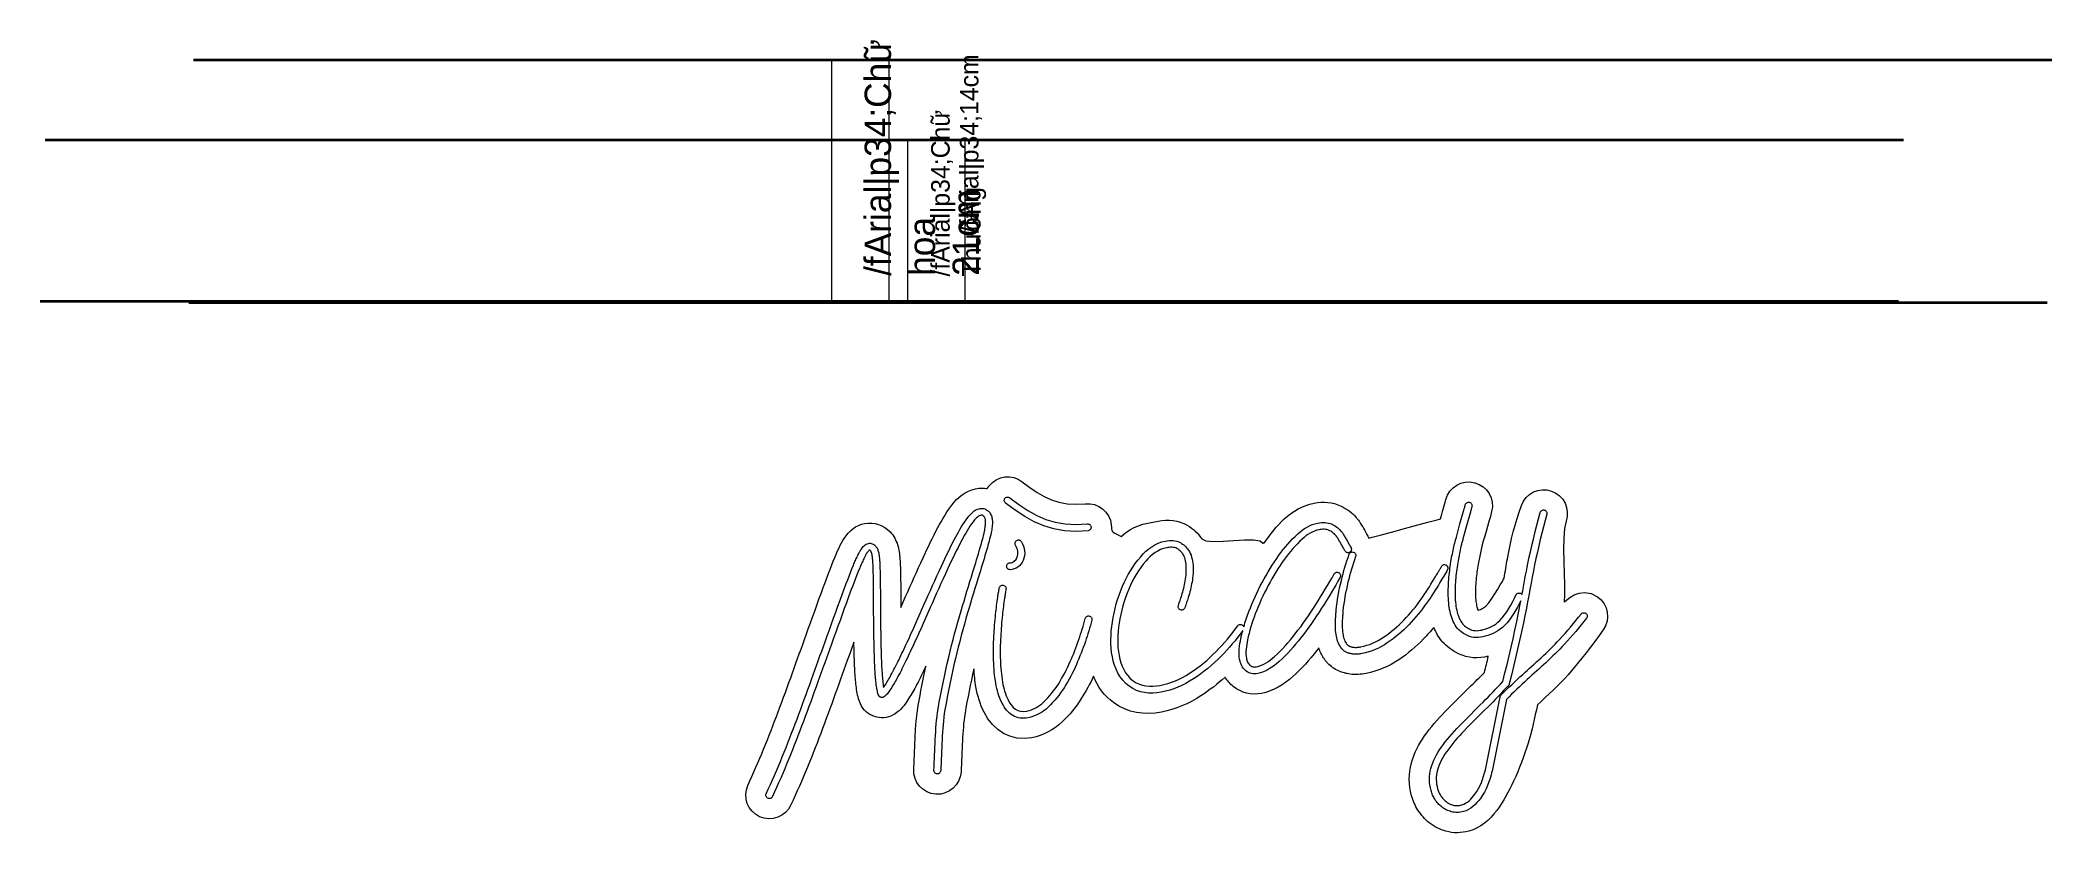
# Model space of a CAD drawing. Header units: millimetres. Extents: x -1203 to 539, y -1193 to -507.
import ezdxf
from ezdxf.lldxf.tags import DXFTag

# ---------------------------------------------------------------- set-up
doc = ezdxf.new("R2010")
doc.units = ezdxf.units.MM
doc.header["$MEASUREMENT"] = 0
doc.layers.add('Tool', color=7, linetype='Continuous')
tags = doc.linetypes.add('New Line1', pattern=[0.7, 0.2, -0.5]).pattern_tags.tags
tags[6:7] = [DXFTag(74, 4), DXFTag(75, 0), DXFTag(340, '0'), DXFTag(46, 1.0), DXFTag(50, 0.0), DXFTag(44, 0.0), DXFTag(45, 0.0)]
tags[4:5] = [DXFTag(74, 4), DXFTag(75, 0), DXFTag(340, '0'), DXFTag(46, 1.0), DXFTag(50, 0.0), DXFTag(44, 0.0), DXFTag(45, 0.0)]
tags = doc.linetypes.add('New Line2', pattern=[0.7, 0.2, -0.5]).pattern_tags.tags
tags[6:7] = [DXFTag(74, 4), DXFTag(75, 0), DXFTag(340, '0'), DXFTag(46, 1.0), DXFTag(50, 0.0), DXFTag(44, 0.0), DXFTag(45, 0.0)]
tags[4:5] = [DXFTag(74, 4), DXFTag(75, 0), DXFTag(340, '0'), DXFTag(46, 1.0), DXFTag(50, 0.0), DXFTag(44, 0.0), DXFTag(45, 0.0)]
tags = doc.linetypes.add('New Line3', pattern=[0.7, 0.2, -0.5]).pattern_tags.tags
tags[6:7] = [DXFTag(74, 4), DXFTag(75, 0), DXFTag(340, '0'), DXFTag(46, 1.0), DXFTag(50, 0.0), DXFTag(44, 0.0), DXFTag(45, 0.0)]
tags[4:5] = [DXFTag(74, 4), DXFTag(75, 0), DXFTag(340, '0'), DXFTag(46, 1.0), DXFTag(50, 0.0), DXFTag(44, 0.0), DXFTag(45, 0.0)]
tags = doc.linetypes.add('New Line4', pattern=[0.7, 0.2, -0.5]).pattern_tags.tags
tags[6:7] = [DXFTag(74, 4), DXFTag(75, 0), DXFTag(340, '0'), DXFTag(46, 1.0), DXFTag(50, 0.0), DXFTag(44, 0.0), DXFTag(45, 0.0)]
tags[4:5] = [DXFTag(74, 4), DXFTag(75, 0), DXFTag(340, '0'), DXFTag(46, 1.0), DXFTag(50, 0.0), DXFTag(44, 0.0), DXFTag(45, 0.0)]

msp = doc.modelspace()

# ---------------------------------------------------------------- texts
at = {"layer": 'Tool', "width": 50, "attachment_point": 1, "rotation": 90}
for s, insert, char_height in [('/fArial|p34;Chữ hoa 21cm', (-489.1357, -710.7321), 22.829544), ('/fArial|p34;14cm', (-406.6646, -673.7356), 16.051752), ('/fArial|p34;Chữ Thường ', (-431.5708, -711.2677), 16.051752)]:
    msp.add_mtext(s, dxfattribs=dict(at, insert=insert, char_height=char_height))

# ---------------------------------------------------------------- linework, layer by layer
at = {"layer": 'Tool', "linetype": 'New Line3', "lineweight": 35}
msp.add_lwpolyline([(-1070.1702, -523.6756), (538.5314, -523.6756)], dxfattribs=at)
at = {"layer": 'Tool', "lineweight": 9}
for points in [[(-517.8417, -733.6513), (-467.8417, -733.6513), (-467.8417, -523.6513), (-517.8417, -523.6513), (-517.8417, -733.6513)], [(-452.0875, -732.7041), (-402.0875, -732.7041), (-402.0875, -592.7041), (-452.0875, -592.7041), (-452.0875, -732.7041)], [(-267.0573, -936.2285), (-263.3555, -933.0379), (-259.6673, -930.5005), (-255.9455, -928.5087), (-252.1429, -926.955), (-248.2121, -925.7318), (-244.1059, -924.7314), (-239.777, -923.8462), (-235.1782, -922.9687), (-231.9116, -922.4534), (-228.6435, -922.1704), (-225.3892, -922.1408), (-222.1641, -922.3859), (-218.9834, -922.9266), (-215.8627, -923.7842), (-212.8171, -924.9799), (-209.8621, -926.5346), (-208.0235, -927.6941), (-206.2483, -928.935), (-204.5436, -930.2599), (-202.9165, -931.6719), (-201.3742, -933.1738), (-199.9238, -934.7685), (-198.5725, -936.4589), (-197.3273, -938.2478), (-193.8591, -939.9818), (-187.3553, -940.5327), (-178.8869, -940.3139), (-169.5249, -939.7386), (-160.3404, -939.2198), (-152.4044, -939.1709), (-146.7879, -940.005), (-144.562, -942.1354), (-144.3229, -942.011), (-144.0831, -941.9014), (-143.8473, -941.8073), (-143.6201, -941.7295), (-143.4063, -941.6686), (-143.2105, -941.6254), (-143.0374, -941.6006), (-142.8917, -941.595), (-140.8655, -938.7775), (-138.8917, -936.0421), (-136.9292, -933.3823), (-134.9372, -930.7919), (-132.8745, -928.2642), (-130.7002, -925.7931), (-128.3733, -923.372), (-125.8529, -920.9946), (-123.0308, -918.5888), (-120.094, -916.3407), (-117.0424, -914.2717), (-113.876, -912.4029), (-110.5948, -910.7556), (-107.1989, -909.3512), (-103.6883, -908.2108), (-100.063, -907.3558), (-97.0693, -906.8798), (-94.0724, -906.6054), (-91.0827, -906.546), (-88.1108, -906.715), (-85.1672, -907.1256), (-82.2624, -907.7912), (-79.4069, -908.7253), (-76.6113, -909.9412), (-74.7948, -910.8846), (-73.0263, -911.9039), (-71.311, -913.0014), (-69.6541, -914.1793), (-68.061, -915.4398), (-66.5369, -916.7852), (-65.087, -918.2176), (-63.7167, -919.7392), (-63.1848, -920.3513), (-62.6645, -920.9731), (-62.1562, -921.6047), (-61.6605, -922.2462), (-61.1779, -922.8975), (-60.709, -923.5588), (-60.2542, -924.2301), (-59.8141, -924.9114), (-58.875, -926.4263), (-57.9371, -927.9846), (-57.004, -929.5744), (-56.0793, -931.184), (-55.1666, -932.8015), (-54.2694, -934.4151), (-53.3913, -936.0131), (-52.5359, -937.5835), (-49.8537, -936.9286), (-42.8527, -935.0709), (-32.9719, -932.4092), (-21.6503, -929.3423), (-10.327, -926.2692), (-0.4408, -923.5886), (6.5691, -921.6994), (9.2639, -921.0006), (9.3667, -920.9886), (9.9461, -918.9126), (10.5299, -916.8358), (11.1155, -914.7581), (11.7006, -912.6797), (12.2828, -910.6006), (12.8598, -908.5209), (13.429, -906.4408), (13.9881, -904.3602), (15.4332, -900.4819), (17.561, -897.069), (20.27, -894.1812), (23.4585, -891.8782), (27.0251, -890.2195), (30.8681, -889.2649), (34.8861, -889.0739), (38.9774, -889.7064), (42.8624, -891.1477), (46.2815, -893.2736), (49.1748, -895.9823), (51.4827, -899.1721), (53.1451, -902.7409), (54.1023, -906.587), (54.2945, -910.6086), (53.6619, -914.7037), (52.5176, -918.9822), (51.3219, -923.2623), (50.0953, -927.5436), (48.8586, -931.8261), (47.6323, -936.1093), (46.4371, -940.3929), (45.2936, -944.6768), (44.2224, -948.9606), (43.8993, -950.3616), (43.589, -951.7669), (43.2904, -953.1757), (43.0027, -954.5873), (42.7247, -956.0013), (42.4555, -957.4168), (42.1942, -958.8333), (41.9398, -960.25), (41.6533, -961.926), (41.387, -963.6057), (41.1402, -965.2888), (40.9119, -966.9747), (40.7012, -968.6629), (40.5072, -970.353), (40.329, -972.0444), (40.1657, -973.7367), (40.0207, -975.4275), (39.898, -977.1201), (39.7979, -978.8142), (39.7212, -980.5096), (39.6683, -982.2058), (39.6398, -983.9025), (39.6363, -985.5996), (39.6582, -987.2965), (39.6995, -988.5736), (39.772, -989.8496), (39.8771, -991.1234), (40.0163, -992.3938), (40.1909, -993.6595), (40.4026, -994.9196), (40.6526, -996.1726), (40.9425, -997.4176), (41.0119, -997.6985), (41.0875, -998.0011), (41.1713, -998.3197), (41.2657, -998.6481), (41.3726, -998.9806), (41.4944, -999.3111), (41.6331, -999.6336), (41.791, -999.9424), (41.8079, -999.9597), (41.8299, -999.9641), (41.8559, -999.9586), (41.8845, -999.9463), (41.9442, -999.9128), (41.9989, -999.8877), (42.9609, -999.6196), (43.8564, -999.3375), (44.697, -999.0266), (45.4941, -998.672), (46.259, -998.2588), (47.0032, -997.7723), (47.7381, -997.1976), (48.4752, -996.5199), (51.0769, -993.5842), (53.7867, -989.9504), (56.4644, -985.954), (58.9699, -981.9309), (61.1628, -978.2164), (62.903, -975.1464), (64.0502, -973.0565), (64.4643, -972.2822), (64.8083, -970.1946), (65.1523, -968.1067), (65.4975, -966.0186), (65.8451, -963.9304), (66.1964, -961.8422), (66.5527, -959.7541), (66.9152, -957.6662), (67.2851, -955.5786), (68.4029, -949.6461), (69.619, -943.7896), (70.9405, -937.994), (72.3744, -932.2442), (73.9278, -926.525), (75.6077, -920.8212), (77.4211, -915.1179), (79.375, -909.3997), (81.1434, -905.6522), (83.554, -902.4276), (86.5003, -899.7765), (89.8758, -897.75), (93.5738, -896.399), (97.4877, -895.7743), (101.5109, -895.9268), (105.5369, -896.9074), (109.2844, -898.6758), (112.5091, -901.0864), (115.1601, -904.0327), (117.1866, -907.4082), (118.5376, -911.1062), (119.1623, -915.0201), (119.0098, -919.0433), (118.0292, -923.0693), (116.6991, -929.2951), (116.0766, -937.6221), (115.9674, -947.3598), (116.1767, -957.8177), (116.5103, -968.3054), (116.7735, -978.1323), (116.7718, -986.6079), (116.3108, -993.0418), (116.9182, -992.5302), (118.69, -990.9936), (121.477, -988.9357), (125.1301, -986.8603), (129.4998, -985.2709), (134.4371, -984.6714), (139.7926, -985.5654), (145.4172, -988.4566), (148.5356, -991.1854), (150.975, -994.3884), (152.7158, -997.9491), (153.7383, -1001.7511), (154.0227, -1005.6778), (153.5494, -1009.6129), (152.2988, -1013.4398), (150.251, -1017.0422), (146.6518, -1022.0505), (142.9973, -1027.021), (139.2855, -1031.9503), (135.5147, -1036.8352), (131.683, -1041.6722), (127.7886, -1046.4579), (123.8296, -1051.1891), (119.8042, -1055.8623), (116.6408, -1059.3627), (113.4048, -1062.7401), (110.1112, -1066.0218), (106.7751, -1069.2351), (103.4115, -1072.4074), (100.0356, -1075.566), (96.6625, -1078.7381), (93.3071, -1081.9512), (92.3556, -1086.1247), (91.4448, -1090.3061), (90.5464, -1094.4895), (89.6322, -1098.6694), (88.674, -1102.8397), (87.6433, -1106.9948), (86.512, -1111.1288), (85.2517, -1115.236), (83.874, -1119.3864), (82.4476, -1123.5256), (80.9691, -1127.6497), (79.4347, -1131.7547), (77.8409, -1135.8366), (76.1841, -1139.8916), (74.4606, -1143.9156), (72.6669, -1147.9046), (71.1098, -1151.2095), (69.4853, -1154.5001), (67.7889, -1157.7655), (66.0159, -1160.9946), (64.1619, -1164.1766), (62.2222, -1167.3004), (60.1922, -1170.355), (58.0674, -1173.3295), (55.6787, -1176.3683), (53.1188, -1179.2468), (50.3819, -1181.9313), (47.4623, -1184.388), (44.3542, -1186.5832), (41.0519, -1188.4831), (37.5497, -1190.0539), (33.8417, -1191.2619), (31.3969, -1191.8356), (28.9359, -1192.257), (26.4641, -1192.5213), (23.9867, -1192.6242), (21.5093, -1192.561), (19.037, -1192.3271), (16.5753, -1191.918), (14.1296, -1191.3291), (12.175, -1190.7335), (10.2576, -1190.0481), (8.3802, -1189.273), (6.5456, -1188.4078), (4.7567, -1187.4526), (3.0161, -1186.4071), (1.3267, -1185.2713), (-0.3086, -1184.045), (-1.7465, -1182.857), (-3.1286, -1181.6126), (-4.4539, -1180.3128), (-5.7215, -1178.959), (-6.9303, -1177.5524), (-8.0794, -1176.0943), (-9.1678, -1174.5859), (-10.1945, -1173.0285), (-11.0836, -1171.5609), (-11.9196, -1170.0651), (-12.7005, -1168.5421), (-13.4245, -1166.9923), (-14.0893, -1165.4166), (-14.6931, -1163.8156), (-15.2338, -1162.19), (-15.7094, -1160.5405), (-16.5339, -1157.0156), (-17.132, -1153.4751), (-17.4995, -1149.9247), (-17.6319, -1146.3698), (-17.5248, -1142.8159), (-17.1739, -1139.2685), (-16.5747, -1135.7332), (-15.7228, -1132.2154), (-14.7664, -1129.0961), (-13.6614, -1126.0332), (-12.4165, -1123.0274), (-11.0404, -1120.0797), (-9.542, -1117.1906), (-7.9299, -1114.3612), (-6.213, -1111.5921), (-4.3999, -1108.8841), (-2.4249, -1106.1175), (-0.378, -1103.399), (1.7348, -1100.7276), (3.9078, -1098.1026), (6.1352, -1095.5229), (8.4112, -1092.9877), (10.73, -1090.4959), (13.0858, -1088.0468), (15.6695, -1085.4097), (18.2604, -1082.7796), (20.8581, -1080.1561), (23.4621, -1077.5388), (26.0719, -1074.9273), (28.6872, -1072.3213), (31.3074, -1069.7204), (33.9322, -1067.1242), (34.2785, -1066.7901), (35.9432, -1065.2139), (37.6001, -1063.6296), (39.2495, -1062.0372), (40.8915, -1060.4372), (42.5261, -1058.8297), (44.1536, -1057.2149), (45.7741, -1055.5931), (47.3878, -1053.9645), (47.8253, -1052.216), (48.2585, -1050.4665), (48.6875, -1048.7158), (49.1125, -1046.9642), (49.5335, -1045.2117), (49.9507, -1043.4583), (50.3643, -1041.704), (50.7743, -1039.9489), (47.5134, -1040.5958), (44.2376, -1041.0192), (40.9599, -1041.1992), (37.6934, -1041.116), (34.451, -1040.7498), (31.2457, -1040.0808), (28.0906, -1039.0892), (24.9987, -1037.755), (23.0368, -1036.7383), (21.1181, -1035.6458), (19.2503, -1034.4735), (17.441, -1033.2174), (15.6981, -1031.8735), (14.029, -1030.4378), (12.4416, -1028.9064), (10.9435, -1027.2752), (10.5068, -1026.7515), (9.4439, -1025.3777), (8.4402, -1023.969), (7.4946, -1022.5271), (6.606, -1021.0537), (5.7732, -1019.5505), (4.9953, -1018.0192), (4.2711, -1016.4613), (3.5995, -1014.8787), (2.5381, -1016.1541), (1.4643, -1017.4192), (0.3783, -1018.6738), (-0.7199, -1019.918), (-1.8301, -1021.1517), (-2.9522, -1022.3749), (-4.086, -1023.5875), (-5.2313, -1024.7895), (-7.7104, -1027.3008), (-10.2521, -1029.7449), (-12.8556, -1032.1204), (-15.5201, -1034.4259), (-18.2447, -1036.6597), (-21.0287, -1038.8206), (-23.8712, -1040.907), (-26.7713, -1042.9175), (-30.043, -1045.0116), (-33.395, -1046.9396), (-36.8256, -1048.6968), (-40.3329, -1050.2786), (-43.9153, -1051.6801), (-47.5709, -1052.8966), (-51.298, -1053.9234), (-55.0947, -1054.7558), (-56.7805, -1055.054), (-58.4759, -1055.3011), (-60.1786, -1055.4909), (-61.8862, -1055.6175), (-63.5966, -1055.6749), (-65.3074, -1055.657), (-67.0162, -1055.5578), (-68.7209, -1055.3712), (-70.0152, -1055.1764), (-71.3026, -1054.9444), (-72.5812, -1054.6729), (-73.8495, -1054.3595), (-75.1055, -1054.0018), (-76.3476, -1053.5974), (-77.574, -1053.1439), (-78.783, -1052.6389), (-80.12, -1052.0102), (-81.4221, -1051.3227), (-82.6863, -1050.5754), (-83.9096, -1049.7672), (-85.0892, -1048.8972), (-86.2221, -1047.9643), (-87.3054, -1046.9674), (-88.3361, -1045.9056), (-88.823, -1045.3645), (-89.2976, -1044.8162), (-89.7591, -1044.2597), (-90.2069, -1043.6943), (-90.6403, -1043.1192), (-91.0587, -1042.5335), (-91.4614, -1041.9364), (-91.8478, -1041.3272), (-92.4977, -1040.3088), (-93.1116, -1039.2729), (-93.6901, -1038.2202), (-94.234, -1037.1517), (-94.7439, -1036.0682), (-95.2205, -1034.9704), (-95.6645, -1033.8594), (-96.0767, -1032.7358), (-97.7292, -1034.8818), (-100.1135, -1037.8973), (-102.5559, -1040.8737), (-105.0582, -1043.8045), (-107.6223, -1046.683), (-110.2501, -1049.5027), (-112.9434, -1052.2571), (-115.704, -1054.9395), (-118.5339, -1057.5435), (-121.48, -1060.0632), (-124.5478, -1062.4415), (-127.737, -1064.6488), (-131.0472, -1066.6554), (-134.4781, -1068.4316), (-138.0293, -1069.9478), (-141.7006, -1071.1742), (-145.4915, -1072.0812), (-148.7722, -1072.5351), (-152.0365, -1072.6414), (-155.2619, -1072.4021), (-158.426, -1071.8194), (-161.5062, -1070.8951), (-164.4803, -1069.6315), (-167.3256, -1068.0305), (-170.0198, -1066.0943), (-171.0825, -1065.1987), (-172.0953, -1064.2649), (-173.0587, -1063.2942), (-173.9728, -1062.2882), (-174.838, -1061.248), (-175.6546, -1060.175), (-176.423, -1059.0706), (-177.1433, -1057.9361), (-179.6065, -1060.1537), (-182.1134, -1062.3201), (-184.6635, -1064.4347), (-187.2563, -1066.4968), (-189.8912, -1068.506), (-192.5676, -1070.4615), (-195.2851, -1072.3629), (-198.043, -1074.2094), (-202.0074, -1076.6771), (-206.0643, -1078.9476), (-210.2113, -1081.0163), (-214.4461, -1082.879), (-218.7662, -1084.5311), (-223.1693, -1085.9683), (-227.6528, -1087.1863), (-232.2145, -1088.1805), (-237.7015, -1089.0032), (-243.152, -1089.3495), (-248.5406, -1089.1944), (-253.8416, -1088.513), (-259.0294, -1087.2804), (-264.0784, -1085.4717), (-268.9629, -1083.062), (-273.6573, -1080.0263), (-276.5913, -1077.706), (-279.2962, -1075.2137), (-281.7785, -1072.5599), (-284.0443, -1069.7553), (-286.0997, -1066.8106), (-287.9512, -1063.7363), (-289.6048, -1060.5432), (-291.0668, -1057.2419), (-292.2351, -1059.7285), (-293.4447, -1062.1948), (-294.6957, -1064.6401), (-295.988, -1067.0637), (-297.3218, -1069.4648), (-298.6969, -1071.8428), (-300.1134, -1074.197), (-301.5713, -1076.5267), (-303.3674, -1079.257), (-305.2392, -1081.9335), (-307.1877, -1084.5526), (-309.2137, -1087.1106), (-311.3182, -1089.6039), (-313.5022, -1092.0288), (-315.7667, -1094.3816), (-318.1124, -1096.6587), (-320.9551, -1099.1636), (-323.9267, -1101.4628), (-327.0249, -1103.5463), (-330.2473, -1105.404), (-333.5915, -1107.0261), (-337.0552, -1108.4024), (-340.6361, -1109.5229), (-344.3317, -1110.3777), (-351.0189, -1111.0949), (-357.3568, -1110.6725), (-363.3044, -1109.1838), (-368.8208, -1106.7023), (-373.8648, -1103.3013), (-378.3954, -1099.0542), (-382.3716, -1094.0344), (-385.7524, -1088.3153), (-387.0079, -1085.6987), (-388.1468, -1083.0326), (-389.1732, -1080.3224), (-390.0916, -1077.5733), (-390.9062, -1074.7907), (-391.6212, -1071.98), (-392.241, -1069.1464), (-392.7697, -1066.2953), (-393.0813, -1064.3832), (-393.3685, -1062.4674), (-393.6317, -1060.5483), (-393.8712, -1058.6261), (-394.0873, -1056.7011), (-394.2805, -1054.7737), (-394.4511, -1052.8441), (-394.5994, -1050.9126), (-395.6871, -1055.6763), (-396.7351, -1060.4491), (-397.7444, -1065.2303), (-398.7161, -1070.0195), (-399.651, -1074.816), (-400.5503, -1079.6191), (-401.415, -1084.4284), (-402.2459, -1089.2431), (-402.7019, -1092.1797), (-403.0888, -1095.1463), (-403.4153, -1098.1343), (-403.6901, -1101.1354), (-403.922, -1104.1411), (-404.1196, -1107.1428), (-404.2917, -1110.1323), (-404.4471, -1113.101), (-404.6089, -1116.4696), (-404.7566, -1119.8392), (-404.8965, -1123.2094), (-405.0348, -1126.5798), (-405.1777, -1129.9498), (-405.3314, -1133.3192), (-405.5021, -1136.6873), (-405.696, -1140.0538), (-406.3667, -1144.1429), (-407.7986, -1147.9058), (-409.9031, -1151.2643), (-412.5919, -1154.1402), (-415.7763, -1156.4553), (-419.368, -1158.1313), (-423.2783, -1159.09), (-427.4188, -1159.2532), (-431.5079, -1158.5825), (-435.2708, -1157.1506), (-438.6293, -1155.0461), (-441.5052, -1152.3573), (-443.8203, -1149.1729), (-445.4963, -1145.5812), (-446.455, -1141.6709), (-446.6182, -1137.5304), (-446.2506, -1130.6617), (-445.9558, -1123.7547), (-445.6793, -1116.8256), (-445.367, -1109.8903), (-444.9644, -1102.9649), (-444.4173, -1096.0655), (-443.6714, -1089.208), (-442.6723, -1082.4085), (-441.9402, -1078.1523), (-441.1834, -1073.9002), (-440.4012, -1069.6525), (-439.5932, -1065.4095), (-438.7587, -1061.1715), (-437.8972, -1056.939), (-437.0081, -1052.7123), (-436.0908, -1048.4917), (-438.3606, -1053.2515), (-439.2414, -1055.0802), (-440.1332, -1056.9042), (-441.0371, -1058.7227), (-441.9538, -1060.535), (-442.8842, -1062.3402), (-443.829, -1064.1377), (-444.7893, -1065.9266), (-445.7657, -1067.7061), (-446.5701, -1069.1449), (-447.3854, -1070.5798), (-448.213, -1072.0092), (-449.054, -1073.4314), (-449.9095, -1074.8448), (-450.7808, -1076.2478), (-451.669, -1077.6386), (-452.5753, -1079.0157), (-453.7775, -1080.7501), (-455.0408, -1082.4308), (-456.3747, -1084.0448), (-457.7885, -1085.5792), (-459.2917, -1087.021), (-460.8935, -1088.3574), (-462.6034, -1089.5754), (-464.4308, -1090.6622), (-466.3887, -1091.5992), (-468.3738, -1092.3181), (-470.3831, -1092.8186), (-472.4137, -1093.1006), (-474.4629, -1093.1636), (-476.5276, -1093.0076), (-478.6052, -1092.6323), (-480.6927, -1092.0374), (-482.7145, -1091.2476), (-484.5955, -1090.289), (-486.3336, -1089.1635), (-487.9266, -1087.8731), (-489.3725, -1086.4197), (-490.6691, -1084.8052), (-491.8142, -1083.0315), (-492.8057, -1081.1006), (-493.426, -1079.6317), (-493.9724, -1078.1283), (-494.4517, -1076.5969), (-494.8709, -1075.0441), (-495.2368, -1073.4763), (-495.5562, -1071.9002), (-495.8361, -1070.3222), (-496.0833, -1068.7489), (-496.312, -1067.1322), (-496.5194, -1065.5113), (-496.7071, -1063.887), (-496.8767, -1062.2602), (-497.0296, -1060.6317), (-497.1676, -1059.0023), (-497.292, -1057.3727), (-497.4046, -1055.7439), (-497.5227, -1053.8759), (-497.6313, -1052.0073), (-497.7311, -1050.138), (-497.8224, -1048.2683), (-497.9057, -1046.3982), (-497.9815, -1044.5278), (-498.0502, -1042.6573), (-498.1122, -1040.7866), (-498.1628, -1039.1411), (-498.2111, -1037.4955), (-498.2569, -1035.8499), (-498.3004, -1034.2041), (-498.3415, -1032.5584), (-498.3803, -1030.9125), (-498.4168, -1029.2666), (-498.451, -1027.6207), (-501.1803, -1035.2288), (-502.6543, -1039.332), (-504.1307, -1043.4344), (-505.6089, -1047.5361), (-507.0879, -1051.6374), (-508.5671, -1055.7387), (-510.0457, -1059.8403), (-511.5228, -1063.9424), (-512.9976, -1068.0453), (-514.5492, -1072.3555), (-516.1079, -1076.6632), (-517.6735, -1080.9684), (-519.2462, -1085.271), (-520.8259, -1089.571), (-522.4126, -1093.8685), (-524.0065, -1098.1632), (-525.6074, -1102.4554), (-527.1805, -1106.6408), (-528.7681, -1110.8207), (-530.3704, -1114.995), (-531.9878, -1119.1636), (-533.6206, -1123.326), (-535.2691, -1127.4823), (-536.9337, -1131.6322), (-538.6146, -1135.7754), (-540.318, -1139.9065), (-542.0517, -1144.0295), (-543.8124, -1148.1443), (-545.5969, -1152.2505), (-547.4019, -1156.3478), (-549.2242, -1160.4361), (-551.0604, -1164.5151), (-552.9075, -1168.5845), (-554.9966, -1172.1631), (-557.6799, -1175.1647), (-560.8466, -1177.5481), (-564.3863, -1179.2719), (-568.1882, -1180.2945), (-572.1417, -1180.5748), (-576.1362, -1180.0713), (-580.0611, -1178.7425), (-583.6397, -1176.6534), (-586.6413, -1173.9701), (-589.0247, -1170.8034), (-590.7485, -1167.2637), (-591.7711, -1163.4618), (-592.0514, -1159.5083), (-591.5479, -1155.5138), (-590.2191, -1151.5889), (-588.4566, -1147.7065), (-586.7039, -1143.8147), (-584.9642, -1139.914), (-583.2409, -1136.0045), (-581.5372, -1132.0867), (-579.8563, -1128.1607), (-578.2015, -1124.2269), (-576.576, -1120.2856), (-574.9521, -1116.2829), (-573.344, -1112.2737), (-571.7515, -1108.2584), (-570.1742, -1104.2371), (-568.6117, -1100.2099), (-567.0638, -1096.1771), (-565.5302, -1092.139), (-564.0104, -1088.0956), (-562.4329, -1083.8662), (-560.8625, -1079.6343), (-559.2989, -1075.3998), (-557.7424, -1071.1627), (-556.1927, -1066.923), (-554.65, -1062.6809), (-553.1142, -1058.4362), (-551.5852, -1054.1891), (-550.1108, -1050.0874), (-548.6342, -1045.9865), (-547.1561, -1041.8861), (-545.6773, -1037.786), (-544.1986, -1033.6858), (-542.7209, -1029.5853), (-541.2448, -1025.4842), (-539.7713, -1021.3822), (-537.9284, -1016.2447), (-536.0848, -1011.1071), (-534.239, -1005.97), (-532.3894, -1000.8341), (-530.5342, -995.7003), (-528.6718, -990.5692), (-526.8005, -985.4417), (-524.9188, -980.3183), (-523.7154, -977.061), (-522.5039, -973.8034), (-521.282, -970.5477), (-520.0471, -967.296), (-518.7966, -964.0502), (-517.5281, -960.8127), (-516.2391, -957.5853), (-514.9269, -954.3702), (-514.0629, -952.2936), (-513.1629, -950.1818), (-512.2231, -948.0547), (-511.2399, -945.9323), (-510.2095, -943.8347), (-509.1281, -941.7819), (-507.992, -939.7938), (-506.7976, -937.8906), (-505.1433, -935.5601), (-503.3451, -933.3831), (-501.3955, -931.3852), (-499.2873, -929.592), (-497.0129, -928.0289), (-494.5652, -926.7214), (-491.9366, -925.695), (-489.1199, -924.9753), (-486.0338, -924.5883), (-482.9817, -924.6028), (-479.9915, -925.0049), (-477.0911, -925.7805), (-474.3085, -926.9155), (-471.6715, -928.3959), (-469.2081, -930.2076), (-466.9462, -932.3366), (-465.8622, -933.5641), (-464.8666, -934.8482), (-463.9564, -936.1853), (-463.1288, -937.5715), (-462.3807, -939.0032), (-461.7092, -940.4766), (-461.1114, -941.9879), (-460.5842, -943.5335), (-460.1632, -944.9917), (-459.8055, -946.4787), (-459.5045, -947.9874), (-459.2534, -949.511), (-459.0456, -951.0424), (-458.8743, -952.5746), (-458.7329, -954.1007), (-458.6146, -955.6136), (-458.4868, -957.531), (-458.3793, -959.4526), (-458.2896, -961.3772), (-458.2152, -963.3036), (-458.1538, -965.2306), (-458.103, -967.1569), (-458.0603, -969.0813), (-458.0232, -971.0026), (-457.9745, -974.0553), (-457.9383, -977.109), (-457.9123, -980.1635), (-457.8941, -983.2184), (-457.8816, -986.2733), (-457.8723, -989.328), (-457.864, -992.3821), (-457.8544, -995.4353), (-457.8415, -997.6304), (-453.7005, -988.2671), (-451.8335, -984.0634), (-449.9596, -979.8627), (-448.0786, -975.6652), (-446.1901, -971.471), (-444.294, -967.2803), (-442.39, -963.0931), (-440.4778, -958.9098), (-438.5572, -954.7303), (-437.0197, -951.4124), (-435.4655, -948.0996), (-433.8923, -944.7942), (-432.298, -941.4981), (-430.6805, -938.2134), (-429.0376, -934.9423), (-427.3673, -931.6868), (-425.6673, -928.4489), (-424.3368, -925.9747), (-422.9672, -923.4977), (-421.5553, -921.0291), (-420.0979, -918.5802), (-418.5917, -916.1621), (-417.0335, -913.786), (-415.42, -911.4631), (-413.7481, -909.2047), (-411.7125, -906.6924), (-409.5386, -904.3207), (-407.2181, -902.1236), (-404.7429, -900.1355), (-402.1045, -898.3903), (-399.2949, -896.9223), (-396.3056, -895.7656), (-393.1285, -894.9545), (-391.8544, -894.7378), (-390.5791, -894.576), (-389.3045, -894.4701), (-388.0323, -894.421), (-386.7645, -894.4296), (-385.5027, -894.4971), (-384.2489, -894.6242), (-383.0048, -894.812), (-382.8249, -894.5054), (-382.6391, -894.2011), (-382.4475, -893.8991), (-382.2499, -893.5995), (-382.0464, -893.3025), (-381.837, -893.008), (-381.6217, -892.7161), (-381.4004, -892.427), (-378.5368, -889.432), (-375.2294, -887.1361), (-371.5954, -885.554), (-367.7521, -884.7002), (-363.8166, -884.5891), (-359.9063, -885.2354), (-356.1382, -886.6536), (-352.6296, -888.8582), (-346.1155, -893.7727), (-339.8536, -898.0503), (-333.675, -901.6473), (-327.4111, -904.52), (-320.8929, -906.6249), (-313.9518, -907.9183), (-306.4189, -908.3564), (-298.1255, -907.8958), (-293.9818, -907.877), (-290.0332, -908.6631), (-286.3714, -910.1797), (-283.0883, -912.3527), (-280.2758, -915.1078), (-278.0258, -918.3706), (-276.43, -922.067), (-275.5804, -926.1227), (-275.4296, -928.1115), (-275.3523, -929.5851), (-275.1811, -930.6975), (-274.7486, -931.6025), (-273.8874, -932.4541), (-272.43, -933.4064), (-270.2091, -934.6132), (-267.0573, -936.2285)], [(-363.5173, -902.7011), (-355.6035, -908.6119), (-347.892, -913.7339), (-340.2133, -918.0215), (-332.3978, -921.4291), (-324.276, -923.9112), (-315.6783, -925.4221), (-306.4352, -925.9163), (-296.3771, -925.3482), (-295.7808, -925.3455), (-295.2126, -925.4586), (-294.6856, -925.6769), (-294.2132, -925.9896), (-293.8085, -926.386), (-293.4847, -926.8555), (-293.2551, -927.3875), (-293.1328, -927.9711), (-293.1301, -928.5674), (-293.2432, -929.1356), (-293.4615, -929.6626), (-293.7742, -930.135), (-294.1706, -930.5397), (-294.6401, -930.8635), (-295.1721, -931.0931), (-295.7557, -931.2154), (-306.4037, -931.8193), (-316.2201, -931.3061), (-325.3744, -929.7221), (-334.036, -927.1134), (-342.3743, -923.5262), (-350.5588, -919.0066), (-358.7588, -913.6008), (-367.1439, -907.3549), (-367.5749, -906.9428), (-367.9053, -906.4669), (-368.1329, -905.9439), (-368.2558, -905.3909), (-368.2718, -904.8245), (-368.1788, -904.2618), (-367.9747, -903.7196), (-367.6575, -903.2147), (-367.2454, -902.7837), (-366.7695, -902.4533), (-366.2465, -902.2257), (-365.6935, -902.1028), (-365.1271, -902.0868), (-364.5644, -902.1798), (-364.0222, -902.3839), (-363.5173, -902.7011)], [(-472.75, -1066.8252), (-472.1696, -1065.9821), (-471.3974, -1064.8078), (-470.6409, -1063.6206), (-469.8989, -1062.4223), (-469.1704, -1061.2146), (-468.4543, -1059.9995), (-467.7496, -1058.7786), (-467.0551, -1057.5538), (-466.3698, -1056.327), (-465.479, -1054.7032), (-464.6032, -1053.0706), (-463.7416, -1051.43), (-462.8932, -1049.7822), (-462.0573, -1048.128), (-461.2331, -1046.4682), (-460.4197, -1044.8035), (-459.6162, -1043.1349), (-458.6898, -1041.1955), (-457.7652, -1039.2552), (-456.8422, -1037.3141), (-455.9209, -1035.3722), (-455.0011, -1033.4296), (-454.083, -1031.4862), (-453.1663, -1029.5422), (-452.2511, -1027.5974), (-451.2991, -1025.5653), (-450.3526, -1023.5306), (-449.4116, -1021.4933), (-448.4762, -1019.4535), (-447.5462, -1017.4112), (-446.6216, -1015.3665), (-445.7025, -1013.3192), (-444.7887, -1011.2696), (-437.7556, -995.3779), (-435.9016, -991.2035), (-434.0408, -987.0322), (-432.1729, -982.8639), (-430.2977, -978.699), (-428.4148, -974.5374), (-426.5241, -970.3795), (-424.6252, -966.2253), (-422.718, -962.075), (-421.233, -958.8699), (-419.732, -955.6695), (-418.2127, -952.4759), (-416.6732, -949.2913), (-415.1112, -946.1177), (-413.5247, -942.9572), (-411.9115, -939.8121), (-410.2695, -936.6843), (-409.1155, -934.5348), (-407.9259, -932.3735), (-406.6984, -930.2132), (-405.4308, -928.0669), (-404.1209, -925.9471), (-402.7664, -923.8669), (-401.3653, -921.8389), (-399.9153, -919.876), (-398.958, -918.6689), (-397.908, -917.4499), (-396.77, -916.26), (-395.5489, -915.1406), (-394.2493, -914.1328), (-392.876, -913.2779), (-391.4338, -912.617), (-389.9274, -912.1913), (-389.1269, -912.0619), (-388.3182, -911.9837), (-387.5082, -911.9652), (-386.7037, -912.0149), (-385.9116, -912.1415), (-385.1387, -912.3534), (-384.392, -912.6592), (-383.6784, -913.0676), (-383.2762, -913.344), (-382.8816, -913.634), (-382.4968, -913.9383), (-382.1239, -914.2574), (-381.7651, -914.5917), (-381.4227, -914.9418), (-381.0987, -915.3083), (-380.7954, -915.6916), (-380.7494, -915.7551), (-380.236, -916.5582), (-379.7988, -917.3954), (-379.4335, -918.2622), (-379.1357, -919.154), (-378.9007, -920.0661), (-378.7244, -920.994), (-378.6021, -921.933), (-378.5294, -922.8786), (-378.501, -924.109), (-378.5366, -925.3644), (-378.6279, -926.6352), (-378.7665, -927.9119), (-378.9441, -929.185), (-379.1524, -930.445), (-379.383, -931.6825), (-379.6275, -932.8879), (-380.0297, -934.7356), (-380.4588, -936.5811), (-380.9119, -938.4239), (-381.3857, -940.2629), (-381.8773, -942.0974), (-382.3836, -943.9266), (-382.9014, -945.7496), (-383.4277, -947.5657), (-384.2014, -950.2039), (-384.9805, -952.8404), (-385.7651, -955.4752), (-386.5551, -958.1085), (-387.3505, -960.74), (-388.1515, -963.3699), (-388.958, -965.9982), (-389.77, -968.6248), (-391.0681, -972.8183), (-392.3604, -977.0135), (-393.6464, -981.2106), (-394.9262, -985.4096), (-396.1993, -989.6106), (-397.4657, -993.8137), (-398.725, -998.0189), (-399.9771, -1002.2264), (-401.4208, -1007.1596), (-402.8292, -1012.1032), (-404.2036, -1017.0567), (-405.5452, -1022.0193), (-406.8552, -1026.9903), (-408.135, -1031.9692), (-409.3856, -1036.9551), (-410.6085, -1041.9475), (-411.9137, -1047.456), (-413.166, -1052.977), (-414.367, -1058.5097), (-415.5179, -1064.0532), (-416.6203, -1069.6065), (-417.6756, -1075.169), (-418.6851, -1080.7396), (-419.6504, -1086.3176), (-420.1482, -1089.512), (-420.5725, -1092.7328), (-420.9324, -1095.9729), (-421.2366, -1099.2251), (-421.4941, -1102.4822), (-421.7137, -1105.7372), (-421.9042, -1108.9828), (-422.0746, -1112.2119), (-422.2351, -1115.5565), (-422.3816, -1118.9022), (-422.5202, -1122.2487), (-422.6572, -1125.5953), (-422.7988, -1128.9416), (-422.9511, -1132.2871), (-423.1203, -1135.6313), (-423.3127, -1138.9737), (-423.4092, -1139.5621), (-423.6153, -1140.1036), (-423.9181, -1140.5869), (-424.305, -1141.0007), (-424.7633, -1141.3339), (-425.2801, -1141.5751), (-425.8428, -1141.713), (-426.4387, -1141.7365), (-427.0271, -1141.64), (-427.5686, -1141.4339), (-428.0519, -1141.1311), (-428.4657, -1140.7442), (-428.7989, -1140.2859), (-429.0401, -1139.7691), (-429.178, -1139.2064), (-429.2015, -1138.6105), (-429.0096, -1135.2763), (-428.8408, -1131.9402), (-428.689, -1128.6027), (-428.5479, -1125.2643), (-428.4114, -1121.9257), (-428.2732, -1118.5872), (-428.1271, -1115.2495), (-427.967, -1111.913), (-427.7916, -1108.5965), (-427.5949, -1105.2648), (-427.3679, -1101.9247), (-427.1019, -1098.5829), (-426.7877, -1095.2462), (-426.4166, -1091.9213), (-425.9796, -1088.615), (-425.4678, -1085.334), (-424.4937, -1079.7051), (-423.4749, -1074.0837), (-422.4099, -1068.4705), (-421.2974, -1062.8665), (-420.1358, -1057.2724), (-418.9238, -1051.6893), (-417.66, -1046.1179), (-416.3429, -1040.5591), (-415.1111, -1035.5303), (-413.8512, -1030.5081), (-412.5621, -1025.4929), (-411.2424, -1020.4857), (-409.8909, -1015.4869), (-408.5065, -1010.4974), (-407.0877, -1005.5177), (-405.6335, -1000.5486), (-404.3788, -996.3323), (-403.1168, -992.1182), (-401.8478, -987.9062), (-400.572, -983.6964), (-399.2896, -979.4885), (-398.0008, -975.2826), (-396.7059, -971.0785), (-395.405, -966.8762), (-394.5966, -964.2613), (-393.7937, -961.6448), (-392.9963, -959.0266), (-392.2043, -956.4068), (-391.4179, -953.7853), (-390.6368, -951.1622), (-389.8612, -948.5375), (-389.0909, -945.9111), (-388.5805, -944.1503), (-388.0779, -942.3824), (-387.5863, -940.6084), (-387.1089, -938.8291), (-386.6486, -937.0454), (-386.2086, -935.2582), (-385.792, -933.4684), (-385.4019, -931.6769), (-385.1963, -930.67), (-384.9973, -929.6225), (-384.8134, -928.5468), (-384.6532, -927.4557), (-384.5253, -926.3614), (-384.4384, -925.2766), (-384.4009, -924.2137), (-384.4214, -923.1852), (-384.4578, -922.6723), (-384.5167, -922.1507), (-384.6017, -921.6267), (-384.7166, -921.1064), (-384.8649, -920.5962), (-385.0505, -920.1024), (-385.2768, -919.6311), (-385.5477, -919.1888), (-385.6907, -919.0163), (-385.8495, -918.8483), (-386.0208, -918.6858), (-386.2013, -918.5293), (-386.3876, -918.3797), (-386.5762, -918.2376), (-386.764, -918.1039), (-386.9474, -917.9792), (-387.1113, -917.9111), (-387.3331, -917.8742), (-387.594, -917.8628), (-387.8748, -917.871), (-388.1566, -917.8931), (-388.4203, -917.9235), (-388.647, -917.9563), (-388.8176, -917.9859), (-389.7012, -918.2767), (-390.6058, -918.7831), (-391.5092, -919.4535), (-392.3892, -920.2365), (-393.2236, -921.0805), (-393.9902, -921.934), (-394.6668, -922.7456), (-395.2313, -923.4636), (-396.6065, -925.3268), (-397.9362, -927.2556), (-399.2222, -929.2366), (-400.4663, -931.2563), (-401.6703, -933.3012), (-402.836, -935.3579), (-403.9651, -937.413), (-405.0595, -939.4529), (-406.682, -942.5436), (-408.2759, -945.6517), (-409.8435, -948.7749), (-411.3868, -951.9112), (-412.908, -955.0584), (-414.4091, -958.2144), (-415.8923, -961.377), (-417.3596, -964.5442), (-419.2623, -968.6847), (-421.1567, -972.8291), (-423.0429, -976.9772), (-424.9213, -981.1289), (-426.7921, -985.2841), (-428.6556, -989.4425), (-430.512, -993.604), (-432.3616, -997.7685), (-439.3969, -1013.665), (-440.3171, -1015.729), (-441.2427, -1017.7907), (-442.1737, -1019.8498), (-443.1103, -1021.9065), (-444.0523, -1023.9607), (-444.9999, -1026.0123), (-445.953, -1028.0614), (-446.9117, -1030.1078), (-447.829, -1032.0569), (-448.7477, -1034.0053), (-449.668, -1035.9531), (-450.5898, -1037.9001), (-451.5132, -1039.8463), (-452.4382, -1041.7918), (-453.365, -1043.7364), (-454.2934, -1045.6803), (-455.1163, -1047.3892), (-455.9495, -1049.0939), (-456.7938, -1050.7936), (-457.65, -1052.4876), (-458.519, -1054.175), (-459.4016, -1055.8551), (-460.2987, -1057.527), (-461.211, -1059.19), (-461.9263, -1060.4702), (-462.6512, -1061.7478), (-463.3868, -1063.0211), (-464.1343, -1064.2884), (-464.8948, -1065.5478), (-465.6692, -1066.7976), (-466.4589, -1068.036), (-467.2648, -1069.2613), (-467.8097, -1070.0605), (-468.4066, -1070.8931), (-469.0512, -1071.7344), (-469.7395, -1072.5598), (-470.4674, -1073.3446), (-471.2309, -1074.0641), (-472.0259, -1074.6936), (-472.8483, -1075.2084), (-473.1301, -1075.3432), (-473.4157, -1075.4466), (-473.7048, -1075.5187), (-473.9971, -1075.5592), (-474.2919, -1075.5683), (-474.589, -1075.5458), (-474.888, -1075.4918), (-475.1884, -1075.4062), (-475.4793, -1075.2926), (-475.75, -1075.1546), (-476.0002, -1074.9927), (-476.2294, -1074.807), (-476.4375, -1074.5978), (-476.6241, -1074.3655), (-476.7888, -1074.1103), (-476.9315, -1073.8324), (-477.2902, -1072.9603), (-477.6059, -1072.0321), (-477.8826, -1071.0634), (-478.1243, -1070.0703), (-478.3353, -1069.0685), (-478.5195, -1068.0738), (-478.681, -1067.1022), (-478.8239, -1066.1694), (-479.0271, -1064.7308), (-479.2108, -1063.2878), (-479.3767, -1061.8415), (-479.5263, -1060.3927), (-479.6611, -1058.9424), (-479.7827, -1057.4915), (-479.8926, -1056.0409), (-479.9924, -1054.5916), (-480.1057, -1052.7986), (-480.2099, -1051.0049), (-480.3056, -1049.2106), (-480.3931, -1047.4159), (-480.4729, -1045.6208), (-480.5455, -1043.8254), (-480.6114, -1042.0298), (-480.6709, -1040.2342), (-480.7308, -1038.2789), (-480.7872, -1036.3234), (-480.8402, -1034.3679), (-480.8899, -1032.4122), (-480.9362, -1030.4565), (-480.9791, -1028.5007), (-481.0188, -1026.5448), (-481.0552, -1024.5889), (-481.0885, -1022.6611), (-481.1197, -1020.7332), (-481.1489, -1018.8054), (-481.1759, -1016.8775), (-481.2007, -1014.9496), (-481.2234, -1013.0216), (-481.2437, -1011.0937), (-481.2618, -1009.1657), (-481.2787, -1007.46), (-481.2986, -1005.7542), (-481.3201, -1004.0484), (-481.3419, -1002.3427), (-481.3625, -1000.6369), (-481.3807, -998.9311), (-481.3951, -997.2253), (-481.4043, -995.5196), (-481.4137, -992.5093), (-481.4217, -989.4981), (-481.4306, -986.4863), (-481.4427, -983.4743), (-481.4604, -980.4623), (-481.4858, -977.4507), (-481.5214, -974.4399), (-481.5693, -971.4302), (-481.6029, -969.668), (-481.6412, -967.9021), (-481.6864, -966.1339), (-481.7412, -964.3649), (-481.8078, -962.5963), (-481.8888, -960.8297), (-481.9865, -959.0663), (-482.1033, -957.3077), (-482.1606, -956.5251), (-482.227, -955.6857), (-482.3065, -954.8098), (-482.4034, -953.9176), (-482.5217, -953.0294), (-482.6657, -952.1655), (-482.8394, -951.3459), (-483.0469, -950.5911), (-483.1324, -950.3299), (-483.2326, -950.0465), (-483.347, -949.7507), (-483.4749, -949.452), (-483.6158, -949.1601), (-483.769, -948.8845), (-483.9341, -948.635), (-484.1104, -948.4212), (-484.2508, -948.2756), (-484.4189, -948.1289), (-484.5102, -948.0686), (-484.6046, -948.0241), (-484.7009, -948.0008), (-484.7979, -948.0041), (-485.098, -948.1652), (-485.4426, -948.4539), (-485.8118, -948.8336), (-486.1857, -949.2678), (-486.5445, -949.7197), (-486.8684, -950.1529), (-487.1373, -950.5306), (-487.3316, -950.8163), (-487.6929, -951.3811), (-488.0424, -951.9608), (-488.3808, -952.5523), (-488.7088, -953.1525), (-489.0271, -953.7581), (-489.3364, -954.3659), (-489.6374, -954.9727), (-489.9308, -955.5754), (-490.3858, -956.5297), (-490.8315, -957.4894), (-491.2686, -958.4538), (-491.6979, -959.422), (-492.1201, -960.3934), (-492.5359, -961.3672), (-492.9461, -962.3426), (-493.3515, -963.319), (-494.6209, -966.4297), (-495.8677, -969.5527), (-497.0946, -972.6858), (-498.3039, -975.8269), (-499.4981, -978.9738), (-500.6799, -982.1244), (-501.8516, -985.2766), (-503.0158, -988.4282), (-504.8888, -993.5278), (-506.7513, -998.6316), (-508.605, -1003.7389), (-510.4516, -1008.849), (-512.2926, -1013.961), (-514.1298, -1019.0743), (-515.9647, -1024.1882), (-517.7991, -1029.3018), (-519.2729, -1033.4045), (-520.7492, -1037.5063), (-522.2271, -1041.6075), (-523.706, -1045.7083), (-525.1851, -1049.8091), (-526.6634, -1053.9102), (-528.1403, -1058.0118), (-529.615, -1062.1142), (-531.1569, -1066.3974), (-532.7058, -1070.6781), (-534.2616, -1074.9563), (-535.8245, -1079.2319), (-537.3943, -1083.505), (-538.9711, -1087.7755), (-540.5549, -1092.0434), (-542.1458, -1096.3087), (-543.696, -1100.4333), (-545.2605, -1104.5525), (-546.8395, -1108.6663), (-548.4334, -1112.7743), (-550.0424, -1116.8764), (-551.667, -1120.9723), (-553.3074, -1125.0619), (-554.9639, -1129.145), (-556.634, -1133.1948), (-558.3339, -1137.2369), (-560.0604, -1141.2708), (-561.8104, -1145.2964), (-563.5804, -1149.3133), (-565.3673, -1153.3214), (-567.1678, -1157.3202), (-568.9787, -1161.3096), (-569.2793, -1161.8246), (-569.6654, -1162.2565), (-570.1211, -1162.5994), (-570.6305, -1162.8475), (-571.1776, -1162.9946), (-571.7465, -1163.035), (-572.3214, -1162.9625), (-572.8862, -1162.7713), (-573.4012, -1162.4707), (-573.8331, -1162.0846), (-574.176, -1161.6289), (-574.4241, -1161.1195), (-574.5712, -1160.5724), (-574.6116, -1160.0035), (-574.5391, -1159.4286), (-574.3479, -1158.8638), (-572.5492, -1154.9014), (-570.7607, -1150.9295), (-568.9857, -1146.9485), (-567.2274, -1142.9586), (-565.4891, -1138.9601), (-563.7741, -1134.9533), (-562.0855, -1130.9385), (-560.4267, -1126.916), (-558.7784, -1122.8531), (-557.1461, -1118.7838), (-555.5296, -1114.7081), (-553.9285, -1110.6263), (-552.3425, -1106.5387), (-550.7713, -1102.4453), (-549.2146, -1098.3465), (-547.672, -1094.2423), (-546.0845, -1089.986), (-544.504, -1085.7272), (-542.9306, -1081.4657), (-541.3641, -1077.2017), (-539.8046, -1072.9351), (-538.2521, -1068.666), (-536.7065, -1064.3943), (-535.1678, -1060.1202), (-533.6932, -1056.018), (-532.2164, -1051.9166), (-530.7381, -1047.8157), (-529.2591, -1043.7151), (-527.7803, -1039.6144), (-526.3024, -1035.5134), (-524.8262, -1031.4117), (-523.3525, -1027.3092), (-521.5159, -1022.1896), (-519.6788, -1017.0697), (-517.8395, -1011.9504), (-515.9963, -1006.8324), (-514.1476, -1001.7164), (-512.2917, -996.6031), (-510.427, -991.4933), (-508.5518, -986.3878), (-507.3777, -983.2096), (-506.196, -980.0309), (-505.0042, -976.8538), (-503.7997, -973.6805), (-502.58, -970.5131), (-501.3427, -967.3537), (-500.0852, -964.2044), (-498.8051, -961.0674), (-498.383, -960.051), (-497.9558, -959.0357), (-497.5227, -958.0222), (-497.083, -957.0113), (-496.6359, -956.0037), (-496.1806, -955.0001), (-495.7165, -954.0012), (-495.2428, -953.0077), (-494.9051, -952.3151), (-494.559, -951.6205), (-494.2036, -950.9265), (-493.8379, -950.2359), (-493.4611, -949.5517), (-493.0722, -948.8764), (-492.6702, -948.213), (-492.2544, -947.5643), (-491.6741, -946.718), (-491.034, -945.8649), (-490.3339, -945.0338), (-489.5733, -944.2534), (-488.7519, -943.5523), (-487.8693, -942.9593), (-486.9251, -942.503), (-485.919, -942.2121), (-485.0464, -942.1048), (-484.1989, -942.1176), (-483.3797, -942.2443), (-482.5919, -942.4789), (-481.8385, -942.8153), (-481.1229, -943.2474), (-480.448, -943.7691), (-479.817, -944.3744), (-479.402, -944.8528), (-479.0245, -945.3627), (-478.6822, -945.8993), (-478.373, -946.4578), (-478.0944, -947.0335), (-477.8444, -947.6215), (-477.6205, -948.2171), (-477.4205, -948.8155), (-477.1573, -949.7526), (-476.9366, -950.7407), (-476.7532, -951.7644), (-476.6021, -952.8085), (-476.4781, -953.8576), (-476.3763, -954.8964), (-476.2915, -955.9094), (-476.2187, -956.8815), (-476.0991, -958.6801), (-475.999, -960.4832), (-475.9158, -962.2896), (-475.8472, -964.0979), (-475.7908, -965.9067), (-475.7441, -967.7146), (-475.7048, -969.5204), (-475.6703, -971.3226), (-475.6222, -974.3431), (-475.5865, -977.3647), (-475.5609, -980.3871), (-475.5431, -983.4099), (-475.5308, -986.4327), (-475.5218, -989.4553), (-475.5137, -992.4773), (-475.5043, -995.4984), (-475.4951, -997.2003), (-475.4808, -998.9022), (-475.4626, -1000.6041), (-475.442, -1002.3061), (-475.4202, -1004.0081), (-475.3987, -1005.7101), (-475.3789, -1007.412), (-475.362, -1009.1139), (-475.344, -1011.0352), (-475.3237, -1012.9566), (-475.3011, -1014.8779), (-475.2764, -1016.7991), (-475.2495, -1018.7204), (-475.2205, -1020.6416), (-475.1894, -1022.5628), (-475.1562, -1024.4839), (-475.12, -1026.4297), (-475.0805, -1028.3755), (-475.0377, -1030.3212), (-474.9917, -1032.2669), (-474.9423, -1034.2124), (-474.8895, -1036.1579), (-474.8334, -1038.1033), (-474.7739, -1040.0486), (-474.7152, -1041.819), (-474.6503, -1043.5893), (-474.5787, -1045.3594), (-474.5001, -1047.1293), (-474.4138, -1048.8988), (-474.3196, -1050.6679), (-474.2169, -1052.4364), (-474.1052, -1054.2042), (-474.0096, -1055.5932), (-473.9046, -1056.9836), (-473.7884, -1058.3745), (-473.6597, -1059.7649), (-473.5169, -1061.1538), (-473.3583, -1062.5403), (-473.1825, -1063.9234), (-472.9879, -1065.3022), (-472.75, -1066.8252)], [(78.8926, -991.802), (77.4825, -994.6442), (75.9842, -997.5053), (74.3928, -1000.3517), (72.7034, -1003.1498), (70.9113, -1005.866), (69.0115, -1008.4669), (66.9992, -1010.9189), (64.8696, -1013.1884), (62.9899, -1014.9285), (61.0668, -1016.4739), (59.0881, -1017.8406), (57.0417, -1019.0444), (54.9152, -1020.1012), (52.6966, -1021.0268), (50.3736, -1021.837), (47.9339, -1022.5478), (46.0517, -1022.9999), (44.1285, -1023.3517), (42.1814, -1023.5794), (40.2273, -1023.6593), (38.2833, -1023.5676), (36.3663, -1023.2805), (34.4933, -1022.7742), (32.6814, -1022.025), (31.511, -1021.4233), (30.3502, -1020.7763), (29.2086, -1020.0817), (28.0962, -1019.3372), (27.0227, -1018.5404), (25.9979, -1017.689), (25.0317, -1016.7808), (24.1338, -1015.8135), (24.071, -1015.7381), (23.0091, -1014.3256), (22.0457, -1012.8531), (21.1767, -1011.327), (20.3975, -1009.7533), (19.704, -1008.1384), (19.0917, -1006.4885), (18.5563, -1004.8099), (18.0936, -1003.1087), (17.6526, -1001.2217), (17.2697, -999.3237), (16.9435, -997.4159), (16.6726, -995.4998), (16.4555, -993.5766), (16.2909, -991.6477), (16.1772, -989.7145), (16.1131, -987.7782), (16.0867, -985.7514), (16.0905, -983.7245), (16.1238, -981.6978), (16.1862, -979.6719), (16.277, -977.647), (16.3958, -975.6235), (16.5419, -973.6018), (16.7149, -971.5823), (16.902, -969.646), (17.1065, -967.7109), (17.3294, -965.7775), (17.5715, -963.8464), (17.8337, -961.9179), (18.117, -959.9926), (18.4223, -958.0709), (18.7504, -956.1533), (19.0341, -954.575), (19.3258, -952.9972), (19.6264, -951.4207), (19.937, -949.8458), (20.2586, -948.2731), (20.5922, -946.7033), (20.9388, -945.1367), (21.2994, -943.5741), (21.5051, -942.7252), (21.7209, -941.8746), (21.9448, -941.0233), (22.1746, -940.172), (22.4081, -939.3215), (22.6433, -938.4728), (22.8781, -937.6266), (23.1103, -936.7839), (26.253, -925.41), (29.3185, -914.3949), (29.5135, -913.6981), (29.7102, -913.0004), (29.9075, -912.302), (30.1043, -911.603), (30.2996, -910.9037), (30.4923, -910.2041), (30.6814, -909.5046), (30.8658, -908.8053), (31.0732, -908.2462), (31.3792, -907.7542), (31.769, -907.3379), (32.228, -907.0058), (32.7415, -906.7665), (33.295, -906.6288), (33.8737, -906.6011), (34.463, -906.6921), (35.0221, -906.8995), (35.5141, -907.2055), (35.9305, -907.5953), (36.2626, -908.0543), (36.5018, -908.5678), (36.6395, -909.1213), (36.6672, -909.7), (36.5762, -910.2893), (36.3886, -911.001), (36.1962, -911.7129), (36.0002, -912.4247), (35.8016, -913.1363), (35.6015, -913.8475), (35.4009, -914.5581), (35.2008, -915.2681), (35.0024, -915.9772), (31.9378, -926.9892), (28.8009, -938.342), (28.5756, -939.1591), (28.3476, -939.9799), (28.119, -940.8032), (27.892, -941.6283), (27.6686, -942.4543), (27.4511, -943.2802), (27.2415, -944.1051), (27.042, -944.9281), (26.6907, -946.4505), (26.3532, -947.9768), (26.0283, -949.5063), (25.7152, -951.0386), (25.4127, -952.5731), (25.12, -954.1092), (24.836, -955.6464), (24.5596, -957.1841), (24.242, -959.0409), (23.9465, -960.9017), (23.6724, -962.766), (23.4187, -964.6335), (23.1845, -966.5035), (22.9689, -968.3756), (22.771, -970.2494), (22.5899, -972.1243), (22.424, -974.0611), (22.2837, -976), (22.1697, -977.9406), (22.0824, -979.8826), (22.0224, -981.8256), (21.9903, -983.7693), (21.9866, -985.7132), (22.0119, -987.657), (22.0703, -989.4275), (22.1735, -991.1954), (22.3232, -992.9594), (22.5207, -994.7183), (22.7673, -996.4708), (23.0647, -998.2155), (23.4142, -999.9513), (23.8172, -1001.6769), (24.1913, -1003.0595), (24.6224, -1004.4287), (25.1146, -1005.778), (25.6718, -1007.1009), (26.2982, -1008.3908), (26.9979, -1009.641), (27.7748, -1010.8452), (28.6332, -1011.9966), (29.3247, -1012.7298), (30.08, -1013.4213), (30.8873, -1014.0719), (31.7351, -1014.6824), (32.6116, -1015.2534), (33.5054, -1015.7857), (34.4046, -1016.2799), (35.2978, -1016.7368), (36.5881, -1017.2507), (37.953, -1017.5757), (39.3695, -1017.7347), (40.8144, -1017.7507), (42.2645, -1017.6469), (43.6969, -1017.4463), (45.0882, -1017.1718), (46.4155, -1016.8466), (48.4853, -1016.247), (50.4491, -1015.5704), (52.3198, -1014.8008), (54.11, -1013.9221), (55.8324, -1012.9182), (57.4996, -1011.773), (59.1245, -1010.4705), (60.7196, -1008.9946), (62.8765, -1006.668), (64.9106, -1004.1139), (66.8252, -1001.3832), (68.6234, -998.5266), (70.3083, -995.5948), (71.883, -992.6385), (73.3507, -989.7085), (74.7145, -986.8555), (75.0209, -986.344), (75.4119, -985.9165), (75.8715, -985.5787), (76.3836, -985.3365), (76.9324, -985.1955), (77.5017, -985.1617), (78.0757, -985.2407), (78.6383, -985.4383), (78.8314, -985.5377), (79.0142, -985.6494), (79.1863, -985.7725), (79.3476, -985.9064), (79.4976, -986.0503), (79.6362, -986.2035), (79.7632, -986.3652), (79.8781, -986.5347), (80.5097, -983.1564), (81.1431, -979.7784), (81.7801, -976.4012), (82.4225, -973.0252), (83.072, -969.6508), (83.7304, -966.2786), (84.3995, -962.9088), (85.0811, -959.5419), (86.2467, -953.9803), (87.4629, -948.4387), (88.7286, -942.9143), (90.0425, -937.404), (91.4036, -931.9051), (92.8108, -926.4146), (94.263, -920.9297), (95.759, -915.4475), (95.9752, -914.8918), (96.2889, -914.4046), (96.6852, -913.9945), (97.1494, -913.6696), (97.6667, -913.4385), (98.2222, -913.3096), (98.8013, -913.2911), (99.3891, -913.3914), (99.9448, -913.6076), (100.432, -913.9213), (100.8421, -914.3176), (101.167, -914.7818), (101.3981, -915.2991), (101.527, -915.8546), (101.5455, -916.4337), (101.4452, -917.0215), (99.9624, -922.4552), (98.5231, -927.8914), (97.1282, -933.3331), (95.7791, -938.7831), (94.4767, -944.2444), (93.2222, -949.7197), (92.0167, -955.2121), (90.8614, -960.7244), (89.7871, -966.0619), (88.7415, -971.4062), (87.7177, -976.7555), (86.7084, -982.1082), (85.7066, -987.4624), (84.7051, -992.8164), (83.6968, -998.1685), (82.6747, -1003.517), (81.1573, -1011.1067), (79.5495, -1018.6762), (77.8683, -1026.2294), (76.1308, -1033.77), (74.3541, -1041.3019), (72.5552, -1048.8288), (70.7512, -1056.3545), (68.9592, -1063.8828), (68.906, -1064.0807), (68.8421, -1064.2695), (68.7671, -1064.4498), (68.6803, -1064.6227), (68.5814, -1064.789), (68.47, -1064.9495), (68.3455, -1065.105), (68.2074, -1065.2564), (65.9743, -1067.5816), (63.7535, -1069.9224), (61.538, -1072.2705), (59.3206, -1074.6177), (57.0941, -1076.9556), (54.8512, -1079.276), (52.5848, -1081.5704), (50.2878, -1083.8308), (47.6825, -1086.3686), (45.0928, -1088.9208), (42.5165, -1091.4855), (39.9514, -1094.0611), (37.3953, -1096.6456), (34.846, -1099.2372), (32.3014, -1101.8341), (29.7591, -1104.4346), (27.7435, -1106.5283), (25.756, -1108.6592), (23.8028, -1110.8277), (21.89, -1113.0345), (20.0237, -1115.2801), (18.2099, -1117.5651), (16.4547, -1119.89), (14.7643, -1122.2554), (13.4988, -1124.1393), (12.2907, -1126.0693), (11.1493, -1128.0437), (10.0838, -1130.0609), (9.1031, -1132.1192), (8.2166, -1134.217), (7.4334, -1136.3526), (6.7626, -1138.5244), (6.2823, -1140.518), (5.9512, -1142.5145), (5.765, -1144.513), (5.7192, -1146.5126), (5.8093, -1148.5125), (6.0309, -1150.5119), (6.3795, -1152.5099), (6.8508, -1154.5057), (7.0822, -1155.303), (7.3476, -1156.0882), (7.645, -1156.8613), (7.9727, -1157.6219), (8.3289, -1158.3699), (8.7119, -1159.105), (9.1197, -1159.827), (9.5507, -1160.5358), (10.0285, -1161.261), (10.5337, -1161.9622), (11.0664, -1162.6391), (11.6264, -1163.2916), (12.2138, -1163.9195), (12.8285, -1164.5226), (13.4706, -1165.1007), (14.14, -1165.6537), (14.8428, -1166.1792), (15.5682, -1166.6628), (16.3151, -1167.1056), (17.0826, -1167.5087), (17.8696, -1167.8729), (18.6751, -1168.1994), (19.498, -1168.4892), (20.3372, -1168.7433), (21.2543, -1168.9592), (22.1762, -1169.0992), (23.1011, -1169.1679), (24.0272, -1169.1699), (24.9526, -1169.1097), (25.8756, -1168.9919), (26.7944, -1168.8211), (27.7072, -1168.6017), (29.4286, -1168.0005), (31.0766, -1167.1595), (32.6461, -1166.1195), (34.1318, -1164.9212), (35.5285, -1163.6053), (36.831, -1162.2125), (38.0342, -1160.7837), (39.1327, -1159.3596), (40.7834, -1156.9569), (42.2633, -1154.4498), (43.5838, -1151.8533), (44.7562, -1149.1821), (45.7916, -1146.451), (46.7015, -1143.6747), (47.4969, -1140.8681), (48.1893, -1138.0459), (60.9209, -1075.139), (60.9717, -1074.9244), (61.0354, -1074.7196), (61.1123, -1074.5238), (61.203, -1074.3364), (61.3077, -1074.1565), (61.427, -1073.9833), (61.5612, -1073.816), (61.7108, -1073.6539), (64.013, -1071.3351), (66.3311, -1069.0357), (68.6647, -1066.7545), (71.014, -1064.4905), (73.3786, -1062.2425), (75.7584, -1060.0096), (78.1534, -1057.7906), (80.5634, -1055.5845), (82.5517, -1053.7822), (84.5457, -1051.9859), (86.5428, -1050.1931), (88.5408, -1048.4012), (90.5372, -1046.6077), (92.5297, -1044.8099), (94.5159, -1043.0052), (96.4934, -1041.1912), (98.5397, -1039.2886), (100.5679, -1037.3719), (102.5778, -1035.4395), (104.5692, -1033.4897), (106.5419, -1031.521), (108.4957, -1029.5319), (110.4303, -1027.5206), (112.3456, -1025.4856), (114.801, -1022.8122), (117.2217, -1020.1079), (119.6096, -1017.3748), (121.9666, -1014.6147), (124.2942, -1011.8298), (126.5945, -1009.0221), (128.8691, -1006.1935), (131.1198, -1003.3461), (131.5332, -1002.9163), (132.0101, -1002.5873), (132.5337, -1002.3612), (133.0872, -1002.24), (133.6535, -1002.2257), (134.2159, -1002.3204), (134.7576, -1002.5261), (135.2615, -1002.8448), (135.6913, -1003.2582), (136.0203, -1003.7351), (136.2464, -1004.2587), (136.3676, -1004.8122), (136.3819, -1005.3785), (136.2872, -1005.9409), (136.0815, -1006.4826), (135.7628, -1006.9865), (133.4732, -1009.8828), (131.1594, -1012.7599), (128.8193, -1015.6157), (126.4514, -1018.4482), (124.0538, -1021.2555), (121.6246, -1024.0354), (119.1621, -1026.786), (116.6644, -1029.5054), (114.7106, -1031.5813), (112.7371, -1033.6331), (110.7441, -1035.6624), (108.7319, -1037.6709), (106.7005, -1039.6601), (104.6503, -1041.6315), (102.5814, -1043.5869), (100.494, -1045.5277), (98.5128, -1047.3452), (96.5229, -1049.1532), (94.5267, -1050.9544), (92.5266, -1052.7513), (90.525, -1054.5465), (88.5242, -1056.3427), (86.5266, -1058.1424), (84.5345, -1059.9481), (82.2347, -1062.0529), (79.9487, -1064.1696), (77.6766, -1066.2989), (75.4185, -1068.442), (73.1747, -1070.5998), (70.9451, -1072.7732), (68.7299, -1074.9634), (66.5293, -1077.1711), (53.9649, -1139.2516), (53.9498, -1139.3215), (53.1807, -1142.4518), (52.2952, -1145.5562), (51.2814, -1148.6209), (50.1274, -1151.6324), (48.8213, -1154.5772), (47.3512, -1157.4415), (45.7053, -1160.2117), (43.8715, -1162.8744), (42.4412, -1164.7167), (40.8976, -1166.5148), (39.24, -1168.2315), (37.468, -1169.8301), (35.5811, -1171.2735), (33.5787, -1172.5247), (31.4603, -1173.5468), (29.2254, -1174.3029), (27.9255, -1174.6121), (26.6185, -1174.8464), (25.3066, -1175.0014), (23.9919, -1175.0724), (22.6767, -1175.0549), (21.3633, -1174.9444), (20.0537, -1174.7362), (18.7502, -1174.4259), (17.6301, -1174.0858), (16.5318, -1173.6966), (15.4568, -1173.2572), (14.4063, -1172.767), (13.382, -1172.2251), (12.3851, -1171.6306), (11.4172, -1170.9828), (10.4796, -1170.2809), (9.6169, -1169.5682), (8.7886, -1168.8224), (7.9951, -1168.044), (7.2365, -1167.2335), (6.5133, -1166.3913), (5.8255, -1165.5178), (5.1736, -1164.6136), (4.5577, -1163.679), (4.0113, -1162.7791), (3.4957, -1161.8623), (3.0126, -1160.9291), (2.564, -1159.9796), (2.1515, -1159.0141), (1.7771, -1158.0328), (1.4425, -1157.0361), (1.1496, -1156.0241), (0.5893, -1153.6433), (0.1778, -1151.2572), (-0.0806, -1148.8676), (-0.1813, -1146.4767), (-0.12, -1144.0862), (0.1077, -1141.6981), (0.5063, -1139.3144), (1.0802, -1136.937), (1.823, -1134.5263), (2.6871, -1132.1573), (3.6636, -1129.8312), (4.7435, -1127.5495), (5.9178, -1125.3134), (7.1776, -1123.1241), (8.5138, -1120.9829), (9.9175, -1118.8912), (11.6795, -1116.4248), (13.5081, -1114.0008), (15.3971, -1111.6187), (17.3406, -1109.2776), (19.3325, -1106.9771), (21.3669, -1104.7163), (23.4377, -1102.4946), (25.5389, -1100.3114), (28.0956, -1097.6962), (30.6548, -1095.0846), (33.2186, -1092.4784), (35.7892, -1089.8794), (38.3689, -1087.2894), (40.9599, -1084.7102), (43.5643, -1082.1436), (46.1844, -1079.5914), (48.3918, -1077.4201), (50.5707, -1075.2162), (52.7275, -1072.9874), (54.8686, -1070.7413), (57.0004, -1068.4855), (59.1293, -1066.2278), (61.2617, -1063.9756), (63.4041, -1061.7367), (65.1676, -1054.3375), (66.9414, -1046.9402), (68.7091, -1039.5414), (70.4543, -1032.1374), (72.1605, -1024.7248), (73.8114, -1017.3), (75.3906, -1009.8593), (76.8815, -1002.3994), (78.8926, -991.802)], [(-363.3946, -959.074), (-362.3955, -958.953), (-361.4493, -958.688), (-360.5638, -958.2906), (-359.7465, -957.7725), (-359.0051, -957.1453), (-358.3471, -956.4206), (-357.7804, -955.6102), (-357.3124, -954.7255), (-356.8195, -953.3459), (-356.5565, -951.9324), (-356.5015, -950.5012), (-356.6328, -949.0682), (-356.9286, -947.6497), (-357.3671, -946.2616), (-357.9265, -944.9203), (-358.5849, -943.6416), (-358.8241, -943.0954), (-358.9458, -942.5289), (-358.9546, -941.9587), (-358.8551, -941.4009), (-358.6519, -940.8721), (-358.3494, -940.3885), (-357.9523, -939.9666), (-357.4652, -939.6227), (-356.919, -939.3835), (-356.3525, -939.2618), (-355.7823, -939.253), (-355.2245, -939.3525), (-354.6957, -939.5557), (-354.2121, -939.8582), (-353.7902, -940.2553), (-353.4463, -940.7424), (-352.4705, -942.6636), (-351.6757, -944.6608), (-351.0838, -946.7147), (-350.7169, -948.8061), (-350.5969, -950.9157), (-350.7459, -953.0242), (-351.1858, -955.1124), (-351.9386, -957.161), (-352.7994, -958.7734), (-353.848, -960.2396), (-355.0675, -961.5419), (-356.4409, -962.6622), (-357.9512, -963.5829), (-359.5816, -964.286), (-361.3149, -964.7537), (-363.1344, -964.9682), (-363.7297, -964.9343), (-364.2899, -964.7866), (-364.8025, -964.5364), (-365.2549, -964.1953), (-365.6345, -963.7747), (-365.9288, -963.2862), (-366.1254, -962.7412), (-366.2116, -962.1512), (-366.1777, -961.5559), (-366.03, -960.9957), (-365.7798, -960.4831), (-365.4387, -960.0308), (-365.0181, -959.6511), (-364.5296, -959.3568), (-363.9846, -959.1602), (-363.3946, -959.074)], [(-161.8303, -1017.6948), (-164.0006, -1020.6454), (-166.2297, -1023.5507), (-168.5158, -1026.4107), (-170.8575, -1029.225), (-173.2532, -1031.9937), (-175.7015, -1034.7166), (-178.2006, -1037.3936), (-180.7491, -1040.0246), (-183.4949, -1042.7357), (-186.3084, -1045.3709), (-189.1886, -1047.9293), (-192.1346, -1050.4095), (-195.1454, -1052.8105), (-198.22, -1055.1311), (-201.3574, -1057.3703), (-204.5567, -1059.5268), (-207.7915, -1061.5419), (-211.0991, -1063.3968), (-214.4783, -1065.0874), (-217.9283, -1066.61), (-221.448, -1067.9608), (-225.0364, -1069.1359), (-228.6925, -1070.1315), (-232.4154, -1070.9437), (-236.0873, -1071.5119), (-239.7352, -1071.7898), (-243.3425, -1071.7505), (-246.893, -1071.3673), (-250.3703, -1070.6134), (-253.7578, -1069.462), (-257.0392, -1067.8864), (-260.1982, -1065.8597), (-263.1496, -1063.4131), (-265.7312, -1060.692), (-267.965, -1057.728), (-269.8732, -1054.5527), (-271.4779, -1051.1976), (-272.8012, -1047.6944), (-273.8652, -1044.0746), (-274.692, -1040.3699), (-275.2946, -1036.6705), (-275.7003, -1032.9427), (-275.9218, -1029.1956), (-275.9718, -1025.4382), (-275.8629, -1021.6796), (-275.6077, -1017.9291), (-275.219, -1014.1956), (-274.7093, -1010.4884), (-274.0337, -1006.4841), (-273.2379, -1002.5077), (-272.3209, -998.5617), (-271.2813, -994.6485), (-270.1181, -990.7705), (-268.83, -986.9302), (-267.4159, -983.1299), (-265.8746, -979.3721), (-264.3285, -975.9275), (-262.6704, -972.5384), (-260.8969, -969.2116), (-259.0046, -965.9534), (-256.9903, -962.7705), (-254.8505, -959.6695), (-252.5818, -956.6568), (-250.181, -953.7391), (-247.9901, -951.3346), (-245.6669, -949.0795), (-243.2083, -947.0009), (-240.6112, -945.126), (-237.8726, -943.4819), (-234.9895, -942.0956), (-231.9587, -940.9945), (-228.7773, -940.2055), (-227.144, -939.933), (-225.4796, -939.7468), (-223.801, -939.6672), (-222.1251, -939.7148), (-220.4688, -939.9101), (-218.8489, -940.2736), (-217.2824, -940.8257), (-215.7861, -941.5869), (-214.8052, -942.1999), (-213.8449, -942.855), (-212.9131, -943.5542), (-212.0179, -944.2994), (-211.1672, -945.0926), (-210.3692, -945.9357), (-209.6319, -946.8309), (-208.9631, -947.7799), (-208.0538, -949.3095), (-207.2676, -950.8881), (-206.5997, -952.5106), (-206.0452, -954.1721), (-205.599, -955.8677), (-205.2562, -957.5924), (-205.0118, -959.3413), (-204.861, -961.1094), (-204.7808, -962.9358), (-204.7568, -964.7634), (-204.7881, -966.5906), (-204.874, -968.416), (-205.0135, -970.2382), (-205.2058, -972.0557), (-205.4499, -973.8672), (-205.7451, -975.6711), (-206.0582, -977.362), (-206.3957, -979.0492), (-206.7587, -980.7316), (-207.1486, -982.4082), (-207.5663, -984.0779), (-208.0132, -985.7398), (-208.4903, -987.3928), (-208.9989, -989.0358), (-209.357, -990.1529), (-209.7168, -991.2713), (-210.0794, -992.39), (-210.446, -993.5079), (-210.8177, -994.6241), (-211.1956, -995.7376), (-211.5808, -996.8474), (-211.9744, -997.9524), (-212.2325, -998.49), (-212.5825, -998.9517), (-213.009, -999.3303), (-213.4967, -999.6186), (-214.0301, -999.8095), (-214.5939, -999.8956), (-215.1727, -999.8697), (-215.7511, -999.7247), (-216.2887, -999.4666), (-216.7504, -999.1166), (-217.129, -998.6901), (-217.4173, -998.2024), (-217.6082, -997.669), (-217.6943, -997.1052), (-217.6684, -996.5264), (-217.5234, -995.948), (-217.1389, -994.8684), (-216.7627, -993.7841), (-216.3937, -992.696), (-216.0308, -991.6053), (-215.6728, -990.5128), (-215.3187, -989.4197), (-214.9673, -988.327), (-214.6175, -987.2356), (-214.1383, -985.687), (-213.689, -984.1289), (-213.2683, -982.5622), (-212.8751, -980.988), (-212.5082, -979.4073), (-212.1664, -977.8212), (-211.8487, -976.2308), (-211.5537, -974.6371), (-211.2865, -973.0047), (-211.0652, -971.3654), (-210.8907, -969.7207), (-210.7639, -968.0718), (-210.6856, -966.42), (-210.6568, -964.7666), (-210.6781, -963.1128), (-210.7506, -961.46), (-210.8666, -960.0745), (-211.0525, -958.7013), (-211.3134, -957.3451), (-211.6541, -956.0107), (-212.0799, -954.7027), (-212.5956, -953.4259), (-213.2062, -952.1849), (-213.9169, -950.9845), (-214.3883, -950.3243), (-214.9198, -949.6983), (-215.5014, -949.1063), (-216.1234, -948.548), (-216.7761, -948.0232), (-217.4496, -947.5316), (-218.1341, -947.073), (-218.8199, -946.6471), (-219.8026, -946.17), (-220.8698, -945.8441), (-221.9967, -945.6504), (-223.1588, -945.5698), (-224.3315, -945.5835), (-225.4902, -945.6724), (-226.6104, -945.8176), (-227.6675, -946.0001), (-230.3517, -946.6737), (-232.9082, -947.6234), (-235.3396, -948.8219), (-237.6484, -950.2418), (-239.8372, -951.8556), (-241.9085, -953.6361), (-243.8649, -955.5558), (-245.7088, -957.5875), (-247.9657, -960.3314), (-250.0976, -963.1655), (-252.1079, -966.0835), (-254, -969.0787), (-255.7772, -972.1446), (-257.4431, -975.2747), (-259.0009, -978.4625), (-260.454, -981.7015), (-261.9241, -985.286), (-263.2725, -988.9111), (-264.5006, -992.5743), (-265.6094, -996.2733), (-266.6003, -1000.006), (-267.4745, -1003.77), (-268.2331, -1007.5629), (-268.8775, -1011.3826), (-269.3536, -1014.8367), (-269.7197, -1018.3188), (-269.9631, -1021.8194), (-270.0711, -1025.3288), (-270.0312, -1028.8372), (-269.8307, -1032.3351), (-269.457, -1035.8126), (-268.8974, -1039.2601), (-268.2022, -1042.4075), (-267.3142, -1045.4995), (-266.2116, -1048.504), (-264.8726, -1051.3892), (-263.2752, -1054.1231), (-261.3979, -1056.6736), (-259.2186, -1059.009), (-256.7156, -1061.0971), (-254.077, -1062.7808), (-251.3349, -1064.074), (-248.5039, -1065.0038), (-245.5986, -1065.5972), (-242.6334, -1065.8813), (-239.6231, -1065.8833), (-236.5822, -1065.6302), (-233.5252, -1065.1491), (-230.0844, -1064.398), (-226.7064, -1063.4772), (-223.3918, -1062.3902), (-220.1412, -1061.1407), (-216.955, -1059.7324), (-213.8338, -1058.1689), (-210.7782, -1056.4538), (-207.7887, -1054.5908), (-204.7194, -1052.5219), (-201.7095, -1050.3737), (-198.7599, -1048.1474), (-195.8717, -1045.844), (-193.0456, -1043.4646), (-190.2825, -1041.0102), (-187.5835, -1038.482), (-184.9493, -1035.881), (-182.4057, -1033.2538), (-179.9129, -1030.5794), (-177.4726, -1027.8578), (-175.0863, -1025.089), (-172.7559, -1022.2733), (-170.4828, -1019.4108), (-168.2689, -1016.5015), (-166.1157, -1013.5455), (-165.7225, -1013.0972), (-165.2612, -1012.7467), (-164.7486, -1012.4967), (-164.2013, -1012.3502), (-163.6362, -1012.3099), (-163.07, -1012.3786), (-162.5195, -1012.5592), (-162.0014, -1012.8544), (-161.8062, -1013.0061), (-161.6271, -1013.1709), (-161.4643, -1013.3476), (-161.318, -1013.5351), (-161.1884, -1013.7322), (-161.0757, -1013.9378), (-160.98, -1014.1508), (-160.9017, -1014.3699), (-160.4066, -1012.7059), (-159.8938, -1011.0472), (-159.3639, -1009.394), (-158.818, -1007.7465), (-158.2569, -1006.105), (-157.6814, -1004.4696), (-157.0924, -1002.8407), (-156.4907, -1001.2183), (-155.2419, -997.9804), (-153.936, -994.7651), (-152.5749, -991.5726), (-151.1607, -988.4031), (-149.6952, -985.2569), (-148.1805, -982.1341), (-146.6184, -979.0349), (-145.011, -975.9595), (-143.3612, -972.9136), (-141.6642, -969.8931), (-139.9191, -966.8999), (-138.1247, -963.9359), (-136.2801, -961.003), (-134.3843, -958.1033), (-132.4362, -955.2386), (-130.4347, -952.4109), (-128.6188, -949.95), (-126.7466, -947.524), (-124.8164, -945.1394), (-122.8268, -942.8026), (-120.776, -940.5202), (-118.6624, -938.2987), (-116.4844, -936.1445), (-114.2403, -934.0643), (-112.3485, -932.4406), (-110.3721, -930.898), (-108.3133, -929.4587), (-106.1744, -928.1451), (-103.9576, -926.9793), (-101.6651, -925.9838), (-99.2992, -925.1808), (-96.862, -924.5926), (-95.3014, -924.3345), (-93.7242, -924.1626), (-92.1404, -924.09), (-90.5598, -924.1301), (-88.9925, -924.2962), (-87.4483, -924.6016), (-85.9372, -925.0596), (-84.4691, -925.6835), (-83.4388, -926.2151), (-82.4274, -926.7885), (-81.4408, -927.4058), (-80.4851, -928.0691), (-79.5661, -928.7804), (-78.6899, -929.542), (-77.8623, -930.3558), (-77.0894, -931.224), (-76.7723, -931.5834), (-76.4615, -931.9486), (-76.1575, -932.3199), (-75.8611, -932.6972), (-75.5726, -933.0806), (-75.2929, -933.4702), (-75.0224, -933.8661), (-74.7617, -934.2684), (-74.3276, -934.9702), (-73.8994, -935.6854), (-73.4763, -936.4102), (-73.0576, -937.1412), (-72.6425, -937.8746), (-72.2302, -938.6069), (-71.8199, -939.3346), (-71.4108, -940.0539), (-70.9895, -940.7877), (-70.5661, -941.5227), (-70.142, -942.2588), (-69.7186, -942.996), (-69.2973, -943.7342), (-68.8795, -944.4736), (-68.4667, -945.2141), (-68.0602, -945.9557), (-67.83, -946.5058), (-67.7176, -947.0741), (-67.7181, -947.6445), (-67.8267, -948.2005), (-68.0386, -948.726), (-68.3489, -949.2045), (-68.7529, -949.6199), (-69.2456, -949.9557), (-69.7957, -950.1859), (-70.364, -950.2983), (-70.9344, -950.2978), (-71.4904, -950.1892), (-72.0159, -949.9773), (-72.4944, -949.667), (-72.9098, -949.263), (-73.2456, -948.7703), (-73.6441, -948.0434), (-74.0489, -947.3176), (-74.4586, -946.5928), (-74.8718, -945.869), (-75.2872, -945.1463), (-75.7031, -944.4248), (-76.1183, -943.7043), (-76.5313, -942.985), (-76.9245, -942.2932), (-77.319, -941.5926), (-77.7156, -940.8869), (-78.1149, -940.1799), (-78.5176, -939.4753), (-78.9245, -938.777), (-79.3361, -938.0886), (-79.7531, -937.414), (-79.9495, -937.1116), (-80.1539, -936.8141), (-80.3659, -936.5212), (-80.5846, -936.2332), (-80.8094, -935.9497), (-81.0397, -935.671), (-81.2749, -935.3968), (-81.5141, -935.1273), (-81.6017, -935.0257), (-82.1671, -934.3909), (-82.7807, -933.7955), (-83.4356, -933.2381), (-84.1244, -932.7174), (-84.8401, -932.2321), (-85.5756, -931.7809), (-86.3236, -931.3625), (-87.0771, -930.9757), (-88.0888, -930.5571), (-89.1469, -930.2628), (-90.2386, -930.08), (-91.351, -929.9958), (-92.4714, -929.9972), (-93.5869, -930.0715), (-94.6848, -930.2058), (-95.7522, -930.3872), (-97.7839, -930.8851), (-99.7637, -931.5758), (-101.6871, -932.4358), (-103.5496, -933.4418), (-105.3469, -934.5704), (-107.0745, -935.7982), (-108.7279, -937.1019), (-110.3027, -938.4581), (-112.4296, -940.4305), (-114.494, -942.4743), (-116.4973, -944.5829), (-118.4411, -946.7496), (-120.3269, -948.9678), (-122.1562, -951.2309), (-123.9307, -953.5323), (-125.6517, -955.8653), (-127.5948, -958.6107), (-129.4861, -961.3923), (-131.3265, -964.2079), (-133.1171, -967.0557), (-134.8589, -969.9338), (-136.553, -972.8402), (-138.2003, -975.773), (-139.802, -978.7303), (-141.3652, -981.7208), (-142.8843, -984.7344), (-144.3576, -987.771), (-145.783, -990.8303), (-147.1586, -993.9123), (-148.4825, -997.0166), (-149.7526, -1000.1432), (-150.9671, -1003.2917), (-151.978, -1006.0428), (-152.9499, -1008.8134), (-153.878, -1011.6023), (-154.7579, -1014.4082), (-155.5846, -1017.2298), (-156.3537, -1020.0659), (-157.0605, -1022.9151), (-157.7002, -1025.7762), (-158.0728, -1027.6368), (-158.416, -1029.5915), (-158.7091, -1031.6101), (-158.9316, -1033.6625), (-159.0626, -1035.7183), (-159.0815, -1037.7476), (-158.9677, -1039.72), (-158.7005, -1041.6054), (-158.5081, -1042.4864), (-158.2653, -1043.3557), (-157.9661, -1044.2044), (-157.6044, -1045.0238), (-157.174, -1045.805), (-156.6688, -1046.5393), (-156.0828, -1047.2178), (-155.4098, -1047.8318), (-154.7969, -1048.2728), (-154.1671, -1048.6241), (-153.5198, -1048.8893), (-152.8545, -1049.072), (-152.1706, -1049.1758), (-151.4677, -1049.2043), (-150.7451, -1049.1611), (-150.0023, -1049.0498), (-147.8294, -1048.5021), (-145.693, -1047.7203), (-143.6042, -1046.7391), (-141.5742, -1045.5935), (-139.6143, -1044.3183), (-137.7356, -1042.9486), (-135.9495, -1041.5191), (-134.267, -1040.0648), (-131.8298, -1037.8199), (-129.4521, -1035.5038), (-127.1323, -1033.1233), (-124.8689, -1030.6853), (-122.6604, -1028.1967), (-120.5051, -1025.6644), (-118.4016, -1023.0953), (-116.3484, -1020.4964), (-113.9895, -1017.4183), (-111.67, -1014.3101), (-109.389, -1011.1732), (-107.1458, -1008.009), (-104.9393, -1004.8189), (-102.7687, -1001.6043), (-100.6333, -998.3668), (-98.532, -995.1076), (-96.4638, -991.8432), (-94.4146, -988.5664), (-92.3855, -985.277), (-90.3773, -981.9746), (-88.3913, -978.659), (-86.4282, -975.3297), (-84.4893, -971.9866), (-82.5754, -968.6293), (-82.2312, -968.1424), (-81.8091, -967.7456), (-81.3253, -967.4434), (-80.7963, -967.2405), (-80.2385, -967.1413), (-79.6682, -967.1505), (-79.1019, -967.2726), (-78.5558, -967.5121), (-78.0689, -967.8563), (-77.6721, -968.2784), (-77.3699, -968.7622), (-77.167, -969.2912), (-77.0678, -969.849), (-77.077, -970.4193), (-77.1991, -970.9856), (-77.4386, -971.5317), (-79.3719, -974.9231), (-81.3306, -978.3003), (-83.3135, -981.6634), (-85.3197, -985.0128), (-87.3481, -988.3488), (-89.3979, -991.6717), (-91.4678, -994.9818), (-93.557, -998.2794), (-95.6954, -1001.5961), (-97.8687, -1004.8907), (-100.0778, -1008.1619), (-102.3234, -1011.4082), (-104.6064, -1014.6282), (-106.9278, -1017.8204), (-109.2884, -1020.9834), (-111.689, -1024.1158), (-113.8256, -1026.8196), (-116.0143, -1029.4912), (-118.2569, -1032.1237), (-120.5548, -1034.7103), (-122.9099, -1037.2443), (-125.3236, -1039.7188), (-127.7977, -1042.1271), (-130.3338, -1044.4624), (-132.3392, -1046.19), (-134.4479, -1047.8603), (-136.6533, -1049.4405), (-138.9485, -1050.8978), (-141.3268, -1052.1996), (-143.7814, -1053.3132), (-146.3056, -1054.2057), (-148.8925, -1054.8444), (-150.2757, -1055.0426), (-151.638, -1055.1024), (-152.9749, -1055.0216), (-154.2815, -1054.7979), (-155.5531, -1054.4288), (-156.7851, -1053.9121), (-157.9725, -1053.2455), (-159.1108, -1052.4266), (-160.1863, -1051.4603), (-161.1344, -1050.406), (-161.9613, -1049.2722), (-162.6732, -1048.0676), (-163.2763, -1046.8009), (-163.7769, -1045.4808), (-164.1811, -1044.116), (-164.4953, -1042.715), (-164.8163, -1040.5175), (-164.9679, -1038.2508), (-164.9706, -1035.9392), (-164.8451, -1033.607), (-164.612, -1031.2785), (-164.2919, -1028.978), (-163.9054, -1026.73), (-163.4732, -1024.5586), (-163.2883, -1023.6969), (-163.0973, -1022.8363), (-162.9003, -1021.9766), (-162.6975, -1021.118), (-162.489, -1020.2605), (-162.2749, -1019.4041), (-162.0553, -1018.5489), (-161.8303, -1017.6948)], [(-75.1018, -1000.6684), (-75.1534, -1001.493), (-75.2044, -1002.3189), (-75.2559, -1003.1457), (-75.3087, -1003.9727), (-75.3639, -1004.7996), (-75.4224, -1005.6257), (-75.4851, -1006.4507), (-75.5531, -1007.2739), (-75.6386, -1008.8824), (-75.6935, -1010.4971), (-75.7143, -1012.1155), (-75.6975, -1013.735), (-75.6395, -1015.3531), (-75.5369, -1016.9673), (-75.3861, -1018.5751), (-75.1837, -1020.174), (-75.005, -1021.2784), (-74.7809, -1022.3925), (-74.5062, -1023.5055), (-74.1758, -1024.6067), (-73.7843, -1025.6853), (-73.3266, -1026.7308), (-72.7974, -1027.7324), (-72.1916, -1028.6793), (-71.9675, -1029.0531), (-71.895, -1029.1719), (-71.8037, -1029.3008), (-71.6988, -1029.4357), (-71.5854, -1029.5726), (-71.354, -1029.8363), (-71.1505, -1030.0591), (-70.9703, -1030.2378), (-70.7693, -1030.4065), (-70.5522, -1030.565), (-70.3236, -1030.7131), (-70.0879, -1030.8508), (-69.8497, -1030.9777), (-69.6137, -1031.0937), (-69.3843, -1031.1988), (-68.9478, -1031.3768), (-68.4937, -1031.5343), (-68.0265, -1031.6727), (-67.5506, -1031.7938), (-67.0706, -1031.8991), (-66.5908, -1031.9903), (-66.1159, -1032.0689), (-65.6503, -1032.1365), (-64.9217, -1032.2079), (-64.167, -1032.2318), (-63.3954, -1032.2144), (-62.6161, -1032.1619), (-61.8383, -1032.0804), (-61.071, -1031.9762), (-60.3236, -1031.8554), (-59.6052, -1031.7243), (-56.9674, -1031.1443), (-54.382, -1030.4271), (-51.8491, -1029.5767), (-49.3686, -1028.5972), (-46.9404, -1027.4924), (-44.5644, -1026.2663), (-42.2407, -1024.9229), (-39.969, -1023.4661), (-37.5803, -1021.81), (-35.2395, -1020.0912), (-32.9472, -1018.3112), (-30.7039, -1016.471), (-28.5102, -1014.5718), (-26.3666, -1012.6149), (-24.2736, -1010.6016), (-22.2318, -1008.5329), (-20.2337, -1006.4156), (-18.2773, -1004.2608), (-16.3635, -1002.0687), (-14.4936, -999.8395), (-12.6686, -997.5735), (-10.8896, -995.2709), (-9.1578, -992.9318), (-7.4741, -990.5567), (-5.9939, -988.4063), (-4.5283, -986.2437), (-3.0794, -984.0684), (-1.6494, -981.8802), (-0.2405, -979.6784), (1.1452, -977.4627), (2.5055, -975.2325), (3.8384, -972.9875), (4.3024, -972.2014), (4.7708, -971.4193), (5.243, -970.6404), (5.7182, -969.8637), (6.1956, -969.0884), (6.6744, -968.3138), (7.1538, -967.5388), (7.6331, -966.7626), (7.9698, -966.2119), (8.2998, -965.662), (8.6226, -965.1112), (8.9379, -964.5577), (9.2453, -963.9997), (9.5446, -963.4357), (9.8353, -962.8637), (10.1171, -962.2822), (10.4249, -961.7714), (10.8169, -961.3449), (11.2774, -961.0083), (11.7901, -960.7673), (12.3392, -960.6277), (12.9087, -960.5953), (13.4824, -960.6758), (14.0445, -960.8748), (14.5553, -961.1826), (14.9818, -961.5746), (15.3184, -962.0351), (15.5594, -962.5478), (15.699, -963.0969), (15.7314, -963.6664), (15.6509, -964.2401), (15.4519, -964.8022), (14.7369, -966.2385), (13.9676, -967.6558), (13.1568, -969.0579), (12.3173, -970.4484), (11.4621, -971.831), (10.604, -973.2092), (9.7558, -974.5869), (8.9304, -975.9677), (7.5687, -978.2614), (6.1791, -980.54), (4.7637, -982.8038), (3.3246, -985.0534), (1.864, -987.2892), (0.384, -989.5116), (-1.1132, -991.7212), (-2.6255, -993.9183), (-4.3772, -996.3896), (-6.1791, -998.8234), (-8.03, -1001.2194), (-9.9287, -1003.5773), (-11.8741, -1005.8969), (-13.8652, -1008.1779), (-15.9007, -1010.4201), (-17.9796, -1012.6231), (-20.1314, -1014.8031), (-22.3373, -1016.9249), (-24.5966, -1018.987), (-26.9088, -1020.9884), (-29.2732, -1022.9277), (-31.6892, -1024.8035), (-34.1562, -1026.6148), (-36.6736, -1028.3601), (-39.1969, -1029.9772), (-41.7794, -1031.4677), (-44.4207, -1032.8274), (-47.1204, -1034.0522), (-49.8781, -1035.1379), (-52.6934, -1036.0804), (-55.5661, -1036.8755), (-58.4956, -1037.5191), (-59.4626, -1037.6935), (-60.4493, -1037.8468), (-61.4498, -1037.973), (-62.458, -1038.0658), (-63.4679, -1038.1193), (-64.4735, -1038.1273), (-65.4689, -1038.0836), (-66.4481, -1037.9823), (-67.1252, -1037.8824), (-67.805, -1037.7655), (-68.4847, -1037.6295), (-69.1611, -1037.4725), (-69.8312, -1037.2923), (-70.4921, -1037.0871), (-71.1407, -1036.8547), (-71.7741, -1036.5932), (-72.2884, -1036.3541), (-72.7942, -1036.0947), (-73.2888, -1035.8138), (-73.7695, -1035.5103), (-74.2336, -1035.1829), (-74.6784, -1034.8306), (-75.1012, -1034.452), (-75.4995, -1034.0461), (-75.7188, -1033.804), (-75.9387, -1033.5541), (-76.1565, -1033.297), (-76.3696, -1033.0333), (-76.5753, -1032.7635), (-76.7711, -1032.4881), (-76.9544, -1032.2077), (-77.1225, -1031.9228), (-77.9026, -1030.6896), (-78.5878, -1029.4024), (-79.1837, -1028.0695), (-79.696, -1026.6993), (-80.1305, -1025.3003), (-80.4928, -1023.881), (-80.7885, -1022.4497), (-81.0235, -1021.0148), (-81.2463, -1019.2602), (-81.4131, -1017.4971), (-81.5277, -1015.728), (-81.5935, -1013.9551), (-81.614, -1012.1806), (-81.5928, -1010.407), (-81.5334, -1008.6364), (-81.4395, -1006.8712), (-81.4342, -1006.8006), (-81.3665, -1005.9828), (-81.3041, -1005.1631), (-81.2461, -1004.3421), (-81.1915, -1003.5204), (-81.1392, -1002.6986), (-81.0882, -1001.877), (-81.0376, -1001.0564), (-80.9863, -1000.2372), (-80.9768, -1000.1236), (-80.6137, -996.883), (-80.1902, -993.6505), (-79.7077, -990.4265), (-79.1676, -987.2118), (-78.5713, -984.0069), (-77.9203, -980.8124), (-77.216, -977.6291), (-76.4597, -974.4574), (-75.7332, -971.5705), (-74.978, -968.6863), (-74.1913, -965.8077), (-73.3701, -962.9374), (-72.5118, -960.0782), (-71.6134, -957.2329), (-70.672, -954.4044), (-69.685, -951.5954), (-69.4269, -951.0579), (-69.0769, -950.5962), (-68.6504, -950.2176), (-68.1627, -949.9293), (-67.6292, -949.7384), (-67.0654, -949.6523), (-66.4866, -949.6782), (-65.9082, -949.8232), (-65.3707, -950.0813), (-64.909, -950.4313), (-64.5304, -950.8578), (-64.2421, -951.3455), (-64.0512, -951.879), (-63.9651, -952.4428), (-63.991, -953.0216), (-64.136, -953.6), (-65.0972, -956.3361), (-66.0137, -959.0915), (-66.8884, -961.8636), (-67.7239, -964.6493), (-68.5232, -967.4458), (-69.289, -970.2504), (-70.0243, -973.06), (-70.7317, -975.872), (-71.4625, -978.9362), (-72.1434, -982.0117), (-72.773, -985.0979), (-73.3498, -988.1942), (-73.8725, -991.3), (-74.3397, -994.4147), (-74.7499, -997.5377), (-75.1018, -1000.6684)], [(-292.4987, -1008.7028), (-293.1063, -1011.0238), (-293.7398, -1013.3545), (-294.3985, -1015.6891), (-295.0814, -1018.0221), (-295.7878, -1020.3479), (-296.5168, -1022.6607), (-297.2677, -1024.9551), (-298.0395, -1027.2254), (-298.9194, -1029.7173), (-299.8273, -1032.1999), (-300.7616, -1034.6733), (-301.7207, -1037.1377), (-302.7028, -1039.593), (-303.7064, -1042.0393), (-304.7296, -1044.4768), (-305.771, -1046.9055), (-306.9323, -1049.5179), (-308.1435, -1052.1066), (-309.4049, -1054.6707), (-310.7165, -1057.2091), (-312.0782, -1059.7208), (-313.4904, -1062.2049), (-314.9529, -1064.6604), (-316.4659, -1067.0862), (-317.9598, -1069.3587), (-319.5158, -1071.5878), (-321.135, -1073.7701), (-322.8185, -1075.902), (-324.5674, -1077.9801), (-326.3827, -1080.0009), (-328.2655, -1081.9609), (-330.2169, -1083.8566), (-332.1212, -1085.5414), (-334.1053, -1087.0932), (-336.1699, -1088.5035), (-338.316, -1089.7641), (-340.5445, -1090.8664), (-342.8561, -1091.8023), (-345.2519, -1092.5632), (-347.7327, -1093.1409), (-349.4391, -1093.404), (-351.132, -1093.5337), (-352.8078, -1093.524), (-354.4628, -1093.369), (-356.0932, -1093.0626), (-357.6954, -1092.5989), (-359.2658, -1091.972), (-360.8006, -1091.1759), (-362.3282, -1090.1813), (-363.7457, -1089.0531), (-365.0578, -1087.8073), (-366.2693, -1086.4597), (-367.3849, -1085.0262), (-368.4095, -1083.5227), (-369.3477, -1081.965), (-370.2044, -1080.3691), (-371.169, -1078.3527), (-372.0411, -1076.2936), (-372.8251, -1074.1975), (-373.5249, -1072.07), (-374.1449, -1069.917), (-374.6891, -1067.744), (-375.1617, -1065.5568), (-375.5668, -1063.361), (-375.9643, -1060.8747), (-376.3156, -1058.3817), (-376.6219, -1055.8827), (-376.8841, -1053.3787), (-377.1034, -1050.8704), (-377.281, -1048.3588), (-377.4179, -1045.8447), (-377.5152, -1043.329), (-377.5816, -1040.7297), (-377.6199, -1038.1298), (-377.6302, -1035.5297), (-377.6126, -1032.9297), (-377.567, -1030.3299), (-377.4937, -1027.7308), (-377.3926, -1025.1326), (-377.2638, -1022.5357), (-377.1262, -1020.147), (-376.9753, -1017.7585), (-376.81, -1015.3707), (-376.6293, -1012.9838), (-376.4321, -1010.5983), (-376.2176, -1008.2145), (-375.9845, -1005.8327), (-375.732, -1003.4533), (-375.5256, -1001.6065), (-375.3136, -999.7595), (-375.0948, -997.9128), (-374.868, -996.0667), (-374.6321, -994.2219), (-374.386, -992.3786), (-374.1284, -990.5375), (-373.8583, -988.699), (-373.7105, -987.7111), (-373.563, -986.7196), (-373.4142, -985.7261), (-373.2625, -984.7318), (-373.1063, -983.7384), (-372.9439, -982.7473), (-372.7739, -981.7598), (-372.5945, -980.7775), (-372.4255, -980.2056), (-372.1537, -979.694), (-371.7931, -979.2521), (-371.3577, -978.8896), (-370.8616, -978.616), (-370.3187, -978.441), (-369.7432, -978.3741), (-369.1491, -978.4249), (-368.5772, -978.5939), (-368.0656, -978.8657), (-367.6237, -979.2263), (-367.2612, -979.6617), (-366.9876, -980.1578), (-366.8126, -980.7007), (-366.7457, -981.2762), (-366.7965, -981.8703), (-366.9709, -982.8258), (-367.1361, -983.7866), (-367.2937, -984.7511), (-367.4454, -985.7179), (-367.5927, -986.6855), (-367.7371, -987.6524), (-367.8804, -988.6171), (-368.0241, -989.578), (-368.2899, -991.3877), (-368.5434, -993.1999), (-368.7855, -995.0142), (-369.0176, -996.8302), (-369.2407, -998.6474), (-369.4559, -1000.4652), (-369.6645, -1002.2832), (-369.8676, -1004.1009), (-370.1158, -1006.4399), (-370.3448, -1008.7812), (-370.5557, -1011.1246), (-370.7493, -1013.4696), (-370.9268, -1015.816), (-371.0891, -1018.1633), (-371.2374, -1020.5112), (-371.3726, -1022.8593), (-371.4983, -1025.393), (-371.597, -1027.928), (-371.6686, -1030.4638), (-371.713, -1033.0003), (-371.7302, -1035.537), (-371.7202, -1038.0738), (-371.6828, -1040.6104), (-371.618, -1043.1464), (-371.5247, -1045.5611), (-371.3936, -1047.9743), (-371.2234, -1050.3852), (-371.0133, -1052.7928), (-370.7619, -1055.1964), (-370.4683, -1057.5952), (-370.1313, -1059.9882), (-369.7498, -1062.3746), (-369.3863, -1064.3494), (-368.9632, -1066.3192), (-368.4763, -1068.278), (-367.9216, -1070.2198), (-367.2951, -1072.1387), (-366.5927, -1074.0286), (-365.8103, -1075.8836), (-364.9438, -1077.6977), (-363.5934, -1080.1066), (-362.0926, -1082.2568), (-360.422, -1084.1058), (-358.5622, -1085.6111), (-356.4937, -1086.7304), (-354.1973, -1087.4209), (-351.6533, -1087.6404), (-348.8425, -1087.3463), (-346.7712, -1086.8618), (-344.7741, -1086.2216), (-342.8494, -1085.4335), (-340.9954, -1084.5054), (-339.2105, -1083.4454), (-337.4929, -1082.2613), (-335.8408, -1080.9612), (-334.2527, -1079.5528), (-332.4338, -1077.7854), (-330.6793, -1075.9574), (-328.9879, -1074.0724), (-327.3585, -1072.1338), (-325.7901, -1070.1451), (-324.2816, -1068.1096), (-322.8317, -1066.0309), (-321.4395, -1063.9124), (-319.9887, -1061.5863), (-318.5864, -1059.2317), (-317.2325, -1056.8497), (-315.9269, -1054.4411), (-314.6694, -1052.007), (-313.4601, -1049.5483), (-312.2987, -1047.0659), (-311.1852, -1044.5609), (-310.1656, -1042.1832), (-309.1635, -1039.7968), (-308.1808, -1037.4017), (-307.2189, -1034.9978), (-306.2797, -1032.5851), (-305.3647, -1030.1635), (-304.4756, -1027.7329), (-303.6141, -1025.2932), (-302.8618, -1023.0803), (-302.13, -1020.8435), (-301.4194, -1018.5885), (-300.7308, -1016.3208), (-300.0651, -1014.046), (-299.4231, -1011.7697), (-298.8055, -1009.4976), (-298.2133, -1007.2352), (-298.0075, -1006.6756), (-297.703, -1006.1827), (-297.3144, -1005.7652), (-296.8563, -1005.4318), (-296.3434, -1005.1911), (-295.7904, -1005.0517), (-295.2118, -1005.0224), (-294.6222, -1005.1117), (-294.0626, -1005.3175), (-293.5697, -1005.622), (-293.1522, -1006.0106), (-292.8188, -1006.4687), (-292.5781, -1006.9816), (-292.4387, -1007.5346), (-292.4094, -1008.1132), (-292.4987, -1008.7028)]]:
    msp.add_lwpolyline(points, close=True, dxfattribs=at)
at = {"layer": 'Tool', "linetype": 'New Line2', "lineweight": 35}
msp.add_lwpolyline([(-1198.3887, -593.0684), (410.3129, -593.0684)], dxfattribs=at)
at = {"layer": 'Tool', "linetype": 'New Line1', "lineweight": 35}
msp.add_lwpolyline([(-1202.8015, -732.7376), (405.9001, -732.7376)], dxfattribs=at)
at = {"layer": 'Tool', "linetype": 'New Line4', "lineweight": 35}
msp.add_lwpolyline([(-1074.1577, -733.7265), (534.5439, -733.7265)], dxfattribs=at)

msp.set_redraw_order([(e.dxf.handle, doc.entitydb.next_handle()) for e in msp.query("TEXT MTEXT ATTDEF DIMENSION ARC_DIMENSION")])  # texts and dimensions are drawn at this point

doc.saveas('drawing.dxf')
